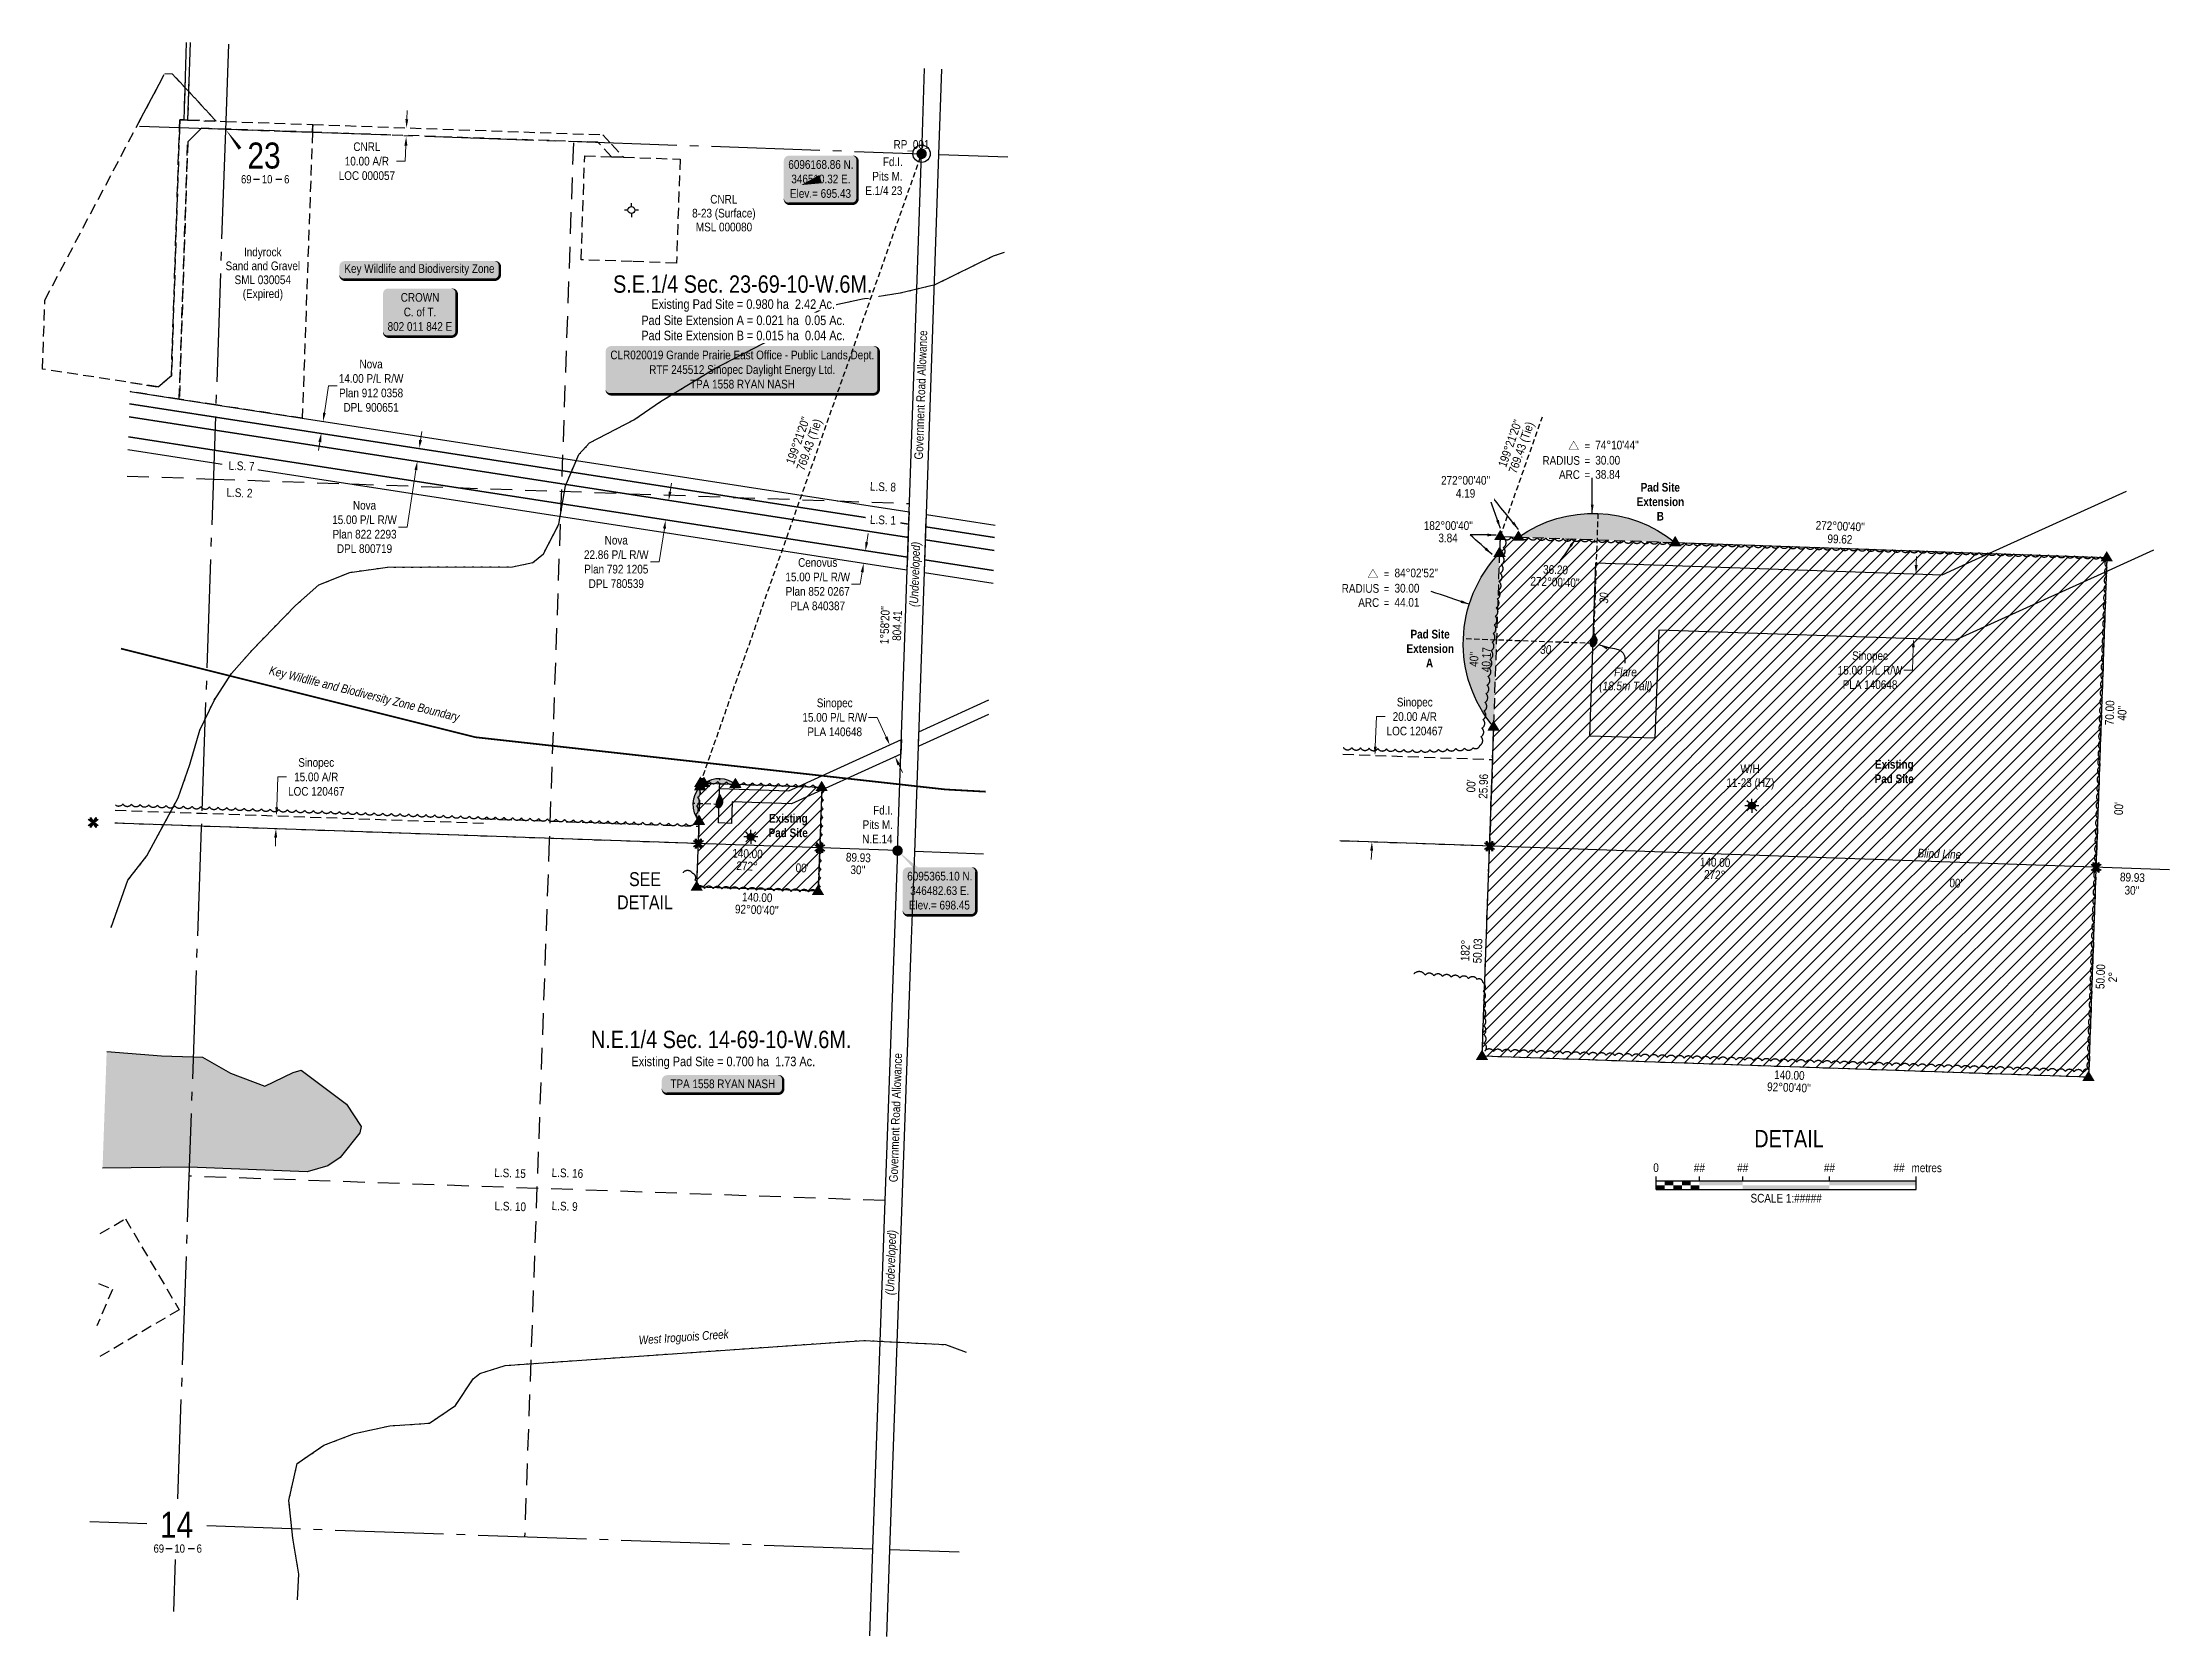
# Model space of a CAD drawing. Extents: x 344849 to 348797, y 6094459 to 6098072.
# Drawn here: x 345497 to 347949, y 6094459 to 6096297 of the extents above; entities that cross this region are included whole.
import ezdxf
from ezdxf.enums import TextEntityAlignment as Align

# ---------------------------------------------------------------- set-up
doc = ezdxf.new("R2010")
doc.units = 0
doc.header["$LTSCALE"] = 5
for name, pattern in [('0', [1, 1, 0]), ('DASHDOT2', [12.7, 6.35, -3.175, 0, -3.175]), ('foc-ACCESSROAD', [3.75, 2.5, -1.25]), ('foc-LSD', [8, 5, -3]), ('foc-QUARTERLINE', [33, 25, -3, 2, -3]), ('foc-TIELINE', [1.875, 1.25, -0.625]), ('foc-WHEELTRACKS', [2, 0.4, -1.6])]:
    doc.linetypes.add(name, pattern=pattern)
for name, color, linetype in [('10', 1, 'Continuous'), ('35', 37, 'Continuous'), ('9', 3, 'Continuous'), ('AS-OWNER', 7, 'Continuous'), ('AS-SYMBOL', 7, 'Continuous'), ('AS-WILDLIFE', 131, 'DASHDOT2'), ('AS-WILDLIFE-BLOCK', 131, 'Continuous'), ('C-AR', 13, 'foc-ACCESSROAD'), ('C-RW', 13, 'Continuous'), ('C-SYMBOL', 7, 'Continuous'), ('C-WS', 13, 'foc-ACCESSROAD'), ('C-WS-S', 13, 'Continuous'), ('DETAIL-T', 7, 'Continuous'), ('F-AR', 190, 'foc-ACCESSROAD'), ('F-RW', 190, 'Continuous'), ('F-WS', 190, 'foc-ACCESSROAD'), ('F-WS-S', 190, 'Continuous'), ('L-2', 7, 'Continuous'), ('L-AREAREQUIRED', 7, 'Continuous'), ('L-BD', 7, 'Continuous'), ('L-BD1', 253, 'Continuous'), ('L-MON', 1, 'Continuous'), ('L-ROAD-T', 7, 'Continuous'), ('L-SEC', 7, 'Continuous'), ('L-SECLBL', 7, 'Continuous'), ('L-SECQ', 8, 'foc-QUARTERLINE'), ('L-SECTION-LSD', 7, 'foc-LSD'), ('L-TIE', 7, 'foc-TIELINE'), ('LOC', 7, 'Continuous'), ('P-PROPOSED', 10, 'Continuous'), ('P-PROPOSED-EXISTING-H', 59, 'Continuous'), ('P-PROPOSED-H', 21, 'Continuous'), ('P-TXT', 4, 'Continuous'), ('T-BUSH', 110, '0'), ('T-TIE', 201, 'foc-TIELINE'), ('T-WATER', 160, 'Continuous'), ('T-WATER-H', 133, 'Continuous'), ('T-WATER-P3', 160, 'foc-WHEELTRACKS')]:
    doc.layers.add(name, color=color, linetype=linetype)
for name, color, linetype, lineweight in [('C-AR-T', 13, 'Continuous', 9), ('C-RW-T', 13, 'Continuous', 9), ('C-WS-T', 13, 'Continuous', 9), ('F-AR-T', 190, 'Continuous', 9), ('F-RW-T', 190, 'Continuous', 9), ('F-WS-T', 190, 'Continuous', 9), ('T-TEXT', 48, 'Continuous', 18), ('T-TIE-T', 201, 'Continuous', 18)]:
    doc.layers.add(name, color=color, linetype=linetype, lineweight=lineweight)
doc.styles.add('100L', font='ARIALN.TTF', dxfattribs={"height": 11})
doc.styles.add('175L', font='ARIALN.TTF', dxfattribs={"height": 20})
doc.styles.add('240', font='ARIALN.TTF', dxfattribs={"height": 30})
doc.styles.add('80', font='ARIALN.TTF', dxfattribs={"height": 10})
doc.styles.add('80CG', font='ARIALN.TTF', dxfattribs={"height": 10})
doc.styles.add('80L', font='ARIALN.TTF', dxfattribs={"height": 10})
doc.styles.add('80LS', font='ARIALNI.TTF', dxfattribs={"height": 10})
doc.styles.add('foc-LtypeFont', font='ARIALN.TTF', dxfattribs={"height": 7.35})
doc.styles.add('SIMPLEX', font='ARIALN.TTF')
doc.linetypes.add('foc-TOPO-flowdirection-NOLINE', pattern='A,0,[">",foc-LtypeFont,S=0.3,R=0,X=0,Y=-0.945],-20,[">",foc-LtypeFont,S=0.3,R=0,X=0,Y=-0.945],0', length=20)
doc.dimstyles.new('Compass 5 000', dxfattribs={"dimscale": 5, "dimtxt": 9, "dimasz": 2, "dimexe": 0.2, "dimexo": 0.0625, "dimgap": 0.5, "dimtad": 0, "dimtih": 1, "dimtoh": 1, "dimzin": 0, "dimdsep": 46, "dimtxsty": '80CG', "dimcen": 0.1, "dimse1": 1, "dimse2": 1, "dimclrd": 256, "dimclrt": 256, "dimaunit": 1, "dimadec": 4, "dimazin": 0, "dimtfac": 0.06, "dimtofl": 0, "dimtmove": 0, "dimatfit": 1, "dimfxl": 0.2, "dimtolj": 1, "dimtzin": 0, "dimlwd": -1, "dimarcsym": 0})

msp = doc.modelspace()

# ---------------------------------------------------------------- texts
at = {"layer": '35', "color": 3, "style": '80'}
msp.add_attdef('RP_001', (346477.961, 6096174.614), 'RP', height=9.9978, dxfattribs=at)
at = {"layer": 'AS-WILDLIFE', "insert": (345867.364, 6095544.76), "char_height": 9.99783, "attachment_point": 5, "rotation": 345.963752, "style": '240'}
msp.add_mtext_dynamic_manual_height_columns('{\\fArial Narrow|b0|i1|c0|p34;Key Wildlife and Biodiversity Zone Boundary}', width=226.16966, gutter_width=44.99, heights=[0], dxfattribs=at)
at = {"layer": 'C-SYMBOL', "color": 3, "style": '175L'}
msp.add_text('N.E.1/4 Sec. 14-69-10-W.6M.', height=19.99567, dxfattribs=at).set_placement((346279.126, 6095131.426), align=Align.BOTTOM_CENTER)
at = {"layer": 'C-WS-T', "insert": (347437.69, 6095464.596), "char_height": 9.99783, "width": 54.76753, "attachment_point": 1, "line_spacing_factor": 0.961801, "style": '175L'}
msp.add_mtext('\\pi16.80966;W/H\\P\\pi0.66377;11-23 (HZ)', dxfattribs=at)
at = {"layer": 'DETAIL-T', "color": 3, "style": '80CG'}
for s, insert, char_height, width, attachment_point in [('SEE\\PDETAIL', (346191.317, 6095318.896), 15.9965, 63.62233, 5), ('\\pi127.68862;DETAIL', (347342.755, 6095043.018), 19.99567, 332.9866, 1)]:
    msp.add_mtext(s, dxfattribs=dict(at, insert=insert, char_height=char_height, width=width, attachment_point=attachment_point))
at = {"layer": 'F-WS-T', "char_height": 9.99783, "attachment_point": 1, "line_spacing_factor": 0.961801, "style": '175L'}
for s, insert, width in [('\\pi21.20843;CNRL\\P\\pi0.27845;8-23 (Surface)\\P\\pi4.53742;MSL 000080', (346245.41, 6096121.44), 72.60814), ('\\pi21.53578;Indyrock\\P\\pi0.30914;Sand and Gravel\\P\\pi10.68206;SML 030054\\P\\pi20.07975;(Expired)', (345707.377, 6096060.626), 85.23159)]:
    msp.add_mtext(s, dxfattribs=dict(at, insert=insert, width=width))
at = {"layer": 'L-BD', "style": '80L'}
for s, rotation, p in [("1°58'20''", 88.0273, (346467.83, 6095625.173)), ('804.41', 88.0273, (346482.068, 6095624.682)), ('140.00', 357.9913, (346309.586, 6095361.685)), ('89.93', 357.9812, (346437.369, 6095357.196)), ("30''", 357.9812, (346436.867, 6095342.957))]:
    msp.add_text(s, height=9.9978, rotation=rotation, dxfattribs=at).set_placement(p, align=Align.MIDDLE)
at = {"layer": 'L-BD', "insert": (346352.462, 6095810.136), "char_height": 9.99783, "width": 61.15768, "attachment_point": 1, "rotation": 70.6441, "line_spacing_factor": 0.824071, "style": '80L'}
msp.add_mtext("\\pi3.09503;199°21'20''\\P\\pi0.31255;769.43 (Tie) ", dxfattribs=at)
at = {"layer": 'L-BD', "insert": (347095.114, 6095745.038), "char_height": 9.99783, "width": 43.55577, "attachment_point": 1, "line_spacing_factor": 0.855, "style": '80L'}
msp.add_mtext("\\pi-5.70593;182°00'40''\\P\\pi11.1424;3.84", dxfattribs=at)
at = {"layer": 'L-BD1', "style": '80L'}
msp.add_text("40''", height=9.9978, rotation=87.989107, dxfattribs=at).set_placement((347151.965, 6095577.05))
for s, rotation, p in [('70.00', 87.9894, (347880.369, 6095524.13)), ("40''", 87.9894, (347894.607, 6095523.63)), ("00'", 87.997, (347143.886, 6095439.826)), ('25.96', 87.997, (347158.124, 6095439.328)), ("00'", 87.9894, (347890.746, 6095413.646)), ('272°', 357.9913, (346309.087, 6095347.447)), ("00'", 357.9913, (346372.502, 6095345.223)), ('140.00', 357.9941, (347425.361, 6095351.698)), ('272°', 357.9941, (347424.862, 6095337.46)), ("00'", 357.9941, (347703.041, 6095327.717)), ('89.93', 357.9941, (347906.597, 6095334.343)), ("30''", 357.9941, (347906.072, 6095319.356)), ("92°00'40''", 358.0113, (346320.259, 6095297.012)), ('140.00', 358.0113, (346320.753, 6095311.25)), ('182°', 87.9891, (347137.231, 6095250.017)), ('50.03', 87.9891, (347151.469, 6095249.517)), ('50.00', 87.9894, (347869.688, 6095219.86)), ('2°', 87.9894, (347883.926, 6095219.361)), ('140.00', 358.0113, (347511.013, 6095106.258)), ("92°00'40''", 358.0113, (347510.519, 6095092.02))]:
    msp.add_text(s, height=9.9978, rotation=rotation, dxfattribs=at).set_placement(p, align=Align.MIDDLE)
at = {"layer": 'L-BD1', "insert": (347216.028, 6095695.09), "char_height": 9.99783, "width": 49.92547, "attachment_point": 1, "rotation": 358.0028, "line_spacing_factor": 0.855, "style": '80L'}
msp.add_mtext("\\pi11.1424;36.20\\P\\pi-2.97459;272°00'40''", dxfattribs=at)
at = {"layer": 'L-BD1', "insert": (347156.048, 6095571.256), "char_height": 9.9978, "width": 29.52657, "attachment_point": 1, "rotation": 87.989107, "style": '80L', "bg_fill": 1, "box_fill_scale": 1.15, "bg_fill_color": 21, "bg_fill_transparency": 0}
msp.add_mtext('40.17', dxfattribs=at)
at = {"layer": 'L-ROAD-T', "style": '80L'}
for p in [(346509.31, 6095890.749), (346480.231, 6095057.208)]:
    msp.add_text('Government Road Allowance', height=9.99783, rotation=88.029177, dxfattribs=at).set_placement(p, align=Align.MIDDLE_CENTER)
at = {"layer": 'L-SEC', "insert": (347658.662, 6095367.406), "char_height": 9.99783, "width": 50.11642, "attachment_point": 1, "rotation": 357.994129, "line_spacing_factor": 0.961801, "style": '175L'}
msp.add_mtext('\\pi0.29891;{\\fArial Narrow|b0|i1|c0|p34;Blind Line}', dxfattribs=at)
at = {"layer": 'P-TXT', "char_height": 9.99783, "attachment_point": 1, "style": '80L'}
for s, width, insert in [('\\pi5.07618;{\\fArial Narrow|b1|i0|c0|p34;Pad Site\\P\\pi0.46941;Extension\\P\\pi23.59877;B}', 54.06509, (347334.457, 6095789.218)), ('\\pi5.07618;{\\fArial Narrow|b1|i0|c0|p34;Pad Site\\P\\pi0.46941;Extension\\P\\pi22.91679;A}', 54.06509, (347068.999, 6095619.828)), ('\\pi2.20164;{\\fArial Narrow|b1|i0|c0|p34;Existing\\P\\pi1.73789;Pad Site}', 47.3885, (347607.52, 6095469.65)), ('\\pi2.20164;{\\fArial Narrow|b1|i0|c0|p34;Existing\\P\\pi1.73789;Pad Site}', 47.3885, (346332.116, 6095407.394))]:
    msp.add_mtext_dynamic_manual_height_columns(s, width=width, gutter_width=249.946, heights=[0], dxfattribs=dict(at, insert=insert))
at = {"layer": 'T-TEXT', "style": '80LS'}
for p in [(346502.417, 6095683.818), (346474.72, 6094890.102)]:
    msp.add_text('(Undeveloped)', height=9.99783, rotation=88.029177, dxfattribs=at).set_placement(p, align=Align.MIDDLE_CENTER)
at = {"layer": 'T-TEXT', "insert": (347291.275, 6095576.186), "char_height": 9.99783, "width": 60.53708, "attachment_point": 1, "line_spacing_factor": 0.961801, "style": '175L'}
msp.add_mtext('\\pi17.64167;{\\fArial Narrow|b0|i1|c0|p34;Flare\\P\\pi0.5342;(18.5m Tall)}', dxfattribs=at)
at = {"layer": 'T-TIE-T', "insert": (347291.624, 6095643.508), "char_height": 9.99783, "width": 25.89698, "attachment_point": 1, "rotation": 87.996174, "line_spacing_factor": 0.961801, "style": '175L'}
msp.add_mtext('\\pi6.83794;{\\fArial Narrow|b0|i1|c0|p34;30}', dxfattribs=at)
at = {"layer": 'T-TIE-T', "insert": (347216.797, 6095602.171), "char_height": 9.99783, "width": 25.89698, "attachment_point": 1, "line_spacing_factor": 0.961801, "style": '175L'}
msp.add_mtext('\\pi6.83794;{\\fArial Narrow|b0|i1|c0|p34;30}', dxfattribs=at)
at = {"layer": 'T-WATER', "insert": (346183.786, 6094805.483), "char_height": 9.99783, "width": 104.46344, "attachment_point": 1, "rotation": 4.009666, "line_spacing_factor": 0.961801, "style": '175L'}
msp.add_mtext('{\\fArial Narrow|b0|i1|c0|p34;West Iroguois Creek}', dxfattribs=at)

# ---------------------------------------------------------------- blocks, each defined once
blk = doc.blocks.new('L-SECLBL')
at = {"layer": '9', "color": 7}
for p, q in [((-5.1, -27.8), (-12.3, -27.8)), ((20.7, -27.8), (13.5, -27.8))]:
    blk.add_line(p, q, dxfattribs=at)
at = {"layer": '10', "color": 2, "style": 'SIMPLEX'}
blk.add_attdef('SEC', text='', height=30, dxfattribs=at).set_placement((0, 0), align=Align.MIDDLE)
at = {"layer": '10', "color": 5, "style": '80L'}
blk.add_attdef('TWP', text='', height=9.5, dxfattribs=at).set_placement((-14.4, -27.4), align=Align.MIDDLE_RIGHT)
blk.add_attdef('RGE', text='', height=9.5, dxfattribs=at).set_placement((3.6, -27.4), align=Align.MIDDLE_CENTER)
blk.add_attdef('MER', text='', height=9.5, dxfattribs=at).set_placement((23.2, -27.4), align=Align.MIDDLE_LEFT)
blk = doc.blocks.new('*U27')
h = blk.add_hatch(color=255)
edge = h.paths.add_edge_path()
edge.add_line((-151.5, -28.5), (151.5, -28.5))
edge.add_arc((151.5, -22.5), 6, 270, 360)
edge.add_line((157.5, -22.5), (157.5, 21))
edge.add_arc((151.5, 21), 6, 0, 90)
edge.add_line((151.5, 27), (-151.5, 27))
edge.add_arc((-151.5, 21), 6, 90, 180)
edge.add_line((-157.5, 21), (-157.5, -22.5))
edge.add_arc((-151.5, -22.5), 6, 180, 270)
at = {"color": 44, "flags": 128}
blk.add_lwpolyline([(-151.5, -28.5, 3, 3, 0), (151.5, -28.5, 3, 3, 0.414214), (157.5, -22.5, 3, 3, 0), (157.5, 21, 3, 0, 0.414214), (151.5, 27, 0, 0, 0), (-151.5, 27, 0, 0, 0.414214), (-157.5, 21, 0, 0, 0), (-157.5, -22.5, 0, 3, 0.414214)], format="xyseb", close=True, dxfattribs=at)
at = {"color": 44, "style": '80'}
blk.add_attdef('ENTER_TEXT_001', (-36, -5), '', height=10, dxfattribs=at)
blk = doc.blocks.new('*U28')
h = blk.add_hatch(color=255)
edge = h.paths.add_edge_path()
edge.add_line((-86.5, -11.5), (86.5, -11.5))
edge.add_arc((86.5, -5.5), 6, 270, 360)
edge.add_line((92.5, -5.5), (92.5, 4))
edge.add_arc((86.5, 4), 6, 0, 90)
edge.add_line((86.5, 10), (-86.5, 10))
edge.add_arc((-86.5, 4), 6, 90, 180)
edge.add_line((-92.5, 4), (-92.5, -5.5))
edge.add_arc((-86.5, -5.5), 6, 180, 270)
at = {"color": 131, "flags": 128}
blk.add_lwpolyline([(-86.5, -11.5, 3, 3, 0), (86.5, -11.5, 3, 3, 0.414214), (92.5, -5.5, 3, 3, 0), (92.5, 4, 3, 0, 0.414214), (86.5, 10, 0, 0, 0), (-86.5, 10, 0, 0, 0.414214), (-92.5, 4, 0, 0, 0), (-92.5, -5.5, 0, 3, 0.414214)], format="xyseb", close=True, dxfattribs=at)
at = {"color": 131, "style": '80'}
blk.add_attdef('ENTER_TEXT_001', (-36, -5), '', height=10, dxfattribs=at)
blk = doc.blocks.new('GAS')
h = blk.add_hatch(color=255)
h.dxf.hatch_style = 1
edge = h.paths.add_edge_path()
edge.add_arc((0, 0), 0.9, 0, 360)
for p, q in [((-0.81, 0), (-1.62, 0)), ((-0.57, 0.57), (-1.14, 1.14)), ((0, 0.81), (0, 1.62)), ((0.57, 0.57), (1.14, 1.14)), ((1.62, 0), (0.81, 0)), ((-0.57, -0.57), (-1.14, -1.14)), ((0, -0.81), (0, -1.62)), ((1.14, -1.14), (0.57, -0.57))]:
    blk.add_line(p, q)
blk.add_circle((0, 0), 0.8)
blk = doc.blocks.new('*D29')
at = {"layer": 'F-RW-T', "transparency": 16777216}
for p, q in [((346220.3, 6095779.1), (346221.8, 6095789)), ((346213.7, 6095736.8), (346207.7, 6095698.1)), ((346207.7, 6095698.1), (346197.7, 6095698.1))]:
    blk.add_line(p, q, dxfattribs=at)
for points in [[(346218.6, 6095779.3), (346221.9, 6095778.8), (346218.7, 6095769.2)], [(346212.1, 6095737), (346215.4, 6095736.5), (346215.2, 6095746.6)]]:
    blk.add_solid(points, dxfattribs=at)
at = {"layer": 'F-RW-T', "transparency": 16777216, "insert": (346158.2, 6095698.1), "char_height": 10, "width": 1197.484, "attachment_point": 5, "style": '80CG'}
blk.add_mtext('\\A1;Nova\\P22.86 P/L R/W\\PPlan 792 1205\\PDPL 780539', dxfattribs=at)
blk = doc.blocks.new('*D30')
at = {"layer": 'F-RW-T', "transparency": 16777216}
for p, q in [((345932.5, 6095838.7), (345934, 6095848.6)), ((345927.1, 6095804.1), (345917, 6095738.4)), ((345917, 6095738.4), (345907, 6095738.4))]:
    blk.add_line(p, q, dxfattribs=at)
for points in [[(345930.8, 6095839), (345934.1, 6095838.5), (345931, 6095828.8)], [(345925.5, 6095804.4), (345928.8, 6095803.9), (345928.7, 6095814)]]:
    blk.add_solid(points, dxfattribs=at)
at = {"layer": 'F-RW-T', "transparency": 16777216, "insert": (345867.9, 6095738.4), "char_height": 10, "attachment_point": 5, "style": '80CG'}
blk.add_mtext('\\A1;Nova\\P15.00 P/L R/W\\PPlan 822 2293\\PDPL 800719', dxfattribs=at)
blk = doc.blocks.new('*D31')
at = {"layer": 'F-RW-T', "transparency": 16777216}
for p, q in [((345821.6, 6095870), (345826.4, 6095901.3)), ((345826.4, 6095901.3), (345836.4, 6095901.3)), ((345816.4, 6095836.4), (345814.9, 6095826.5))]:
    blk.add_line(p, q, dxfattribs=at)
for points in [[(345819.9, 6095870.3), (345823.2, 6095869.8), (345820.1, 6095860.1)], [(345814.7, 6095836.7), (345818, 6095836.2), (345817.9, 6095846.3)]]:
    blk.add_solid(points, dxfattribs=at)
at = {"layer": 'F-RW-T', "transparency": 16777216, "insert": (345875.5, 6095901.3), "char_height": 10, "attachment_point": 5, "style": '80CG'}
blk.add_mtext('\\A1;Nova\\P14.00 P/L R/W\\PPlan 912 0358\\PDPL 900651', dxfattribs=at)
blk = doc.blocks.new('*D32')
at = {"layer": 'F-AR-T', "transparency": 16777216}
for p, q in [((345916.7, 6096208.8), (345917, 6096218.8)), ((345914.9, 6096160.3), (345904.9, 6096160.3)), ((345915.6, 6096178.4), (345914.9, 6096160.3))]:
    blk.add_line(p, q, dxfattribs=at)
for points in [[(345915, 6096208.9), (345918.3, 6096208.7), (345916.3, 6096198.8)], [(345913.9, 6096178.4), (345917.3, 6096178.3), (345915.9, 6096188.4)]]:
    blk.add_solid(points, dxfattribs=at)
at = {"layer": 'F-AR-T', "transparency": 16777216, "insert": (345870.6, 6096160.3), "char_height": 10, "width": 522.696, "attachment_point": 5, "style": '80CG'}
blk.add_mtext('\\A1;CNRL\\P10.00 A/R\\PLOC 000057', dxfattribs=at)
blk = doc.blocks.new('*D33')
at = {"layer": 'C-AR-T', "transparency": 16777216}
for p, q in [((345766.6, 6095415.3), (345767.9, 6095450.1)), ((345767.9, 6095450.1), (345777.9, 6095450.1)), ((345765.4, 6095380.3), (345765.1, 6095370.3))]:
    blk.add_line(p, q, dxfattribs=at)
for points in [[(345765, 6095415.3), (345768.3, 6095415.2), (345766.3, 6095405.3)], [(345763.7, 6095380.3), (345767.1, 6095380.2), (345765.8, 6095390.3)]]:
    blk.add_solid(points, dxfattribs=at)
at = {"layer": 'C-AR-T', "transparency": 16777216, "insert": (345812.2, 6095450.1), "char_height": 10, "attachment_point": 5, "style": '80CG'}
blk.add_mtext('\\A1;Sinopec\\P15.00 A/R\\PLOC 120467', dxfattribs=at)
blk = doc.blocks.new('GABD')
for p, q in [((-0.81, 0), (-1.62, 0)), ((0, 0.81), (0, 1.62)), ((1.62, 0), (0.81, 0)), ((0, -0.81), (0, -1.62))]:
    blk.add_line(p, q)
blk.add_circle((0, 0), 0.8)
blk = doc.blocks.new('*D35')
at = {"layer": 'C-RW-T', "transparency": 16777216}
for p, q in [((346459.2, 6095518.8), (346449.2, 6095518.8)), ((346469.5, 6095496.2), (346459.2, 6095518.8)), ((346483.9, 6095464.3), (346488.1, 6095455.2))]:
    blk.add_line(p, q, dxfattribs=at)
for points in [[(346471, 6095496.9), (346467.9, 6095495.5), (346473.6, 6095487.1)], [(346485.5, 6095465), (346482.4, 6095463.6), (346479.8, 6095473.4)]]:
    blk.add_solid(points, dxfattribs=at)
at = {"layer": 'C-RW-T', "transparency": 16777216, "insert": (346410.1, 6095518.8), "char_height": 10, "width": 420.879, "attachment_point": 5, "style": '80CG'}
blk.add_mtext('\\A1;Sinopec\\P15.00 P/L R/W\\PPLA 140648', dxfattribs=at)
blk = doc.blocks.new('*D36')
at = {"layer": 'F-RW-T', "transparency": 16777216}
for p, q in [((346447.1, 6095720.9), (346448.6, 6095730.8)), ((346439.6, 6095672.4), (346429.6, 6095672.4)), ((346441.8, 6095686.3), (346439.6, 6095672.4))]:
    blk.add_line(p, q, dxfattribs=at)
for points in [[(346445.5, 6095721.2), (346448.7, 6095720.7), (346445.6, 6095711)], [(346440.1, 6095686.6), (346443.4, 6095686.1), (346443.3, 6095696.2)]]:
    blk.add_solid(points, dxfattribs=at)
at = {"layer": 'F-RW-T', "transparency": 16777216, "insert": (346390.5, 6095672.4), "char_height": 10, "width": 372.499, "attachment_point": 5, "style": '80CG'}
blk.add_mtext('\\A1;Cenovus\\P15.00 P/L R/W\\PPlan 852 0267\\PPLA 840387', dxfattribs=at)
blk = doc.blocks.new('FLARE')
h = blk.add_hatch(color=255)
h.dxf.hatch_style = 1
h.paths.add_polyline_path([(0.16, 2.41, 0.114147), (0.13, 2.43), (0.11, 2.44, 0.261551), (0.01, 2.42), (0, 2.41, 0.131268), (-0.03, 2.37), (-0.04, 2.35, 0.041497), (-0.05, 2.33), (-0.05, 2.29, 0.015174), (-0.05, 2.29), (-0.06, 2.24, 0.004376), (-0.06, 2.24), (-0.07, 2.18), (-0.08, 2.11), (-0.09, 2.05), (-0.1, 1.98), (-0.12, 1.91), (-0.14, 1.83), (-0.17, 1.76), (-0.19, 1.68), (-0.22, 1.61), (-0.26, 1.53), (-0.29, 1.46), (-0.32, 1.39), (-0.36, 1.32), (-0.39, 1.25, 0.000505), (-0.39, 1.25), (-0.43, 1.18, 0.002398), (-0.43, 1.18), (-0.46, 1.1, 0.004177), (-0.46, 1.1), (-0.5, 1.03, 0.005735), (-0.5, 1.03), (-0.53, 0.95, 0.006994), (-0.53, 0.95), (-0.56, 0.87, 0.00791), (-0.57, 0.87), (-0.6, 0.78, 0.008323), (-0.6, 0.78), (-0.63, 0.69, 0.008095), (-0.63, 0.68), (-0.66, 0.59, 0.008067), (-0.66, 0.59), (-0.68, 0.49, 0.008387), (-0.68, 0.49), (-0.7, 0.39, 0.009056), (-0.71, 0.38), (-0.72, 0.28, 0.010123), (-0.72, 0.28), (-0.74, 0.18, 0.011689), (-0.74, 0.18), (-0.75, 0.08, 0.013925), (-0.75, 0.08), (-0.75, -0.02, 0.016488), (-0.75, -0.02), (-0.75, -0.11, 0.017255), (-0.75, -0.12), (-0.74, -0.2, 0.01735), (-0.74, -0.2), (-0.73, -0.28, 0.017311), (-0.73, -0.29), (-0.71, -0.36, 0.01715), (-0.71, -0.36), (-0.69, -0.43, 0.016886), (-0.69, -0.44), (-0.66, -0.5, 0.016546), (-0.66, -0.5), (-0.63, -0.56, 0.016164), (-0.63, -0.56), (-0.6, -0.61, 0.016329), (-0.6, -0.62), (-0.57, -0.66, 0.018828), (-0.57, -0.67), (-0.54, -0.71, 0.022087), (-0.53, -0.71), (-0.5, -0.75, 0.025345), (-0.49, -0.76), (-0.46, -0.78, 0.028234), (-0.45, -0.79), (-0.42, -0.82, 0.030298), (-0.41, -0.82), (-0.37, -0.84, 0.031129), (-0.36, -0.85), (-0.32, -0.86, 0.030544), (-0.31, -0.87), (-0.27, -0.88, 0.028465), (-0.26, -0.88), (-0.22, -0.89, 0.025311), (-0.21, -0.89), (-0.16, -0.89, 0.02283), (-0.15, -0.89), (-0.11, -0.89, 0.021226), (-0.1, -0.89), (-0.05, -0.88, 0.020401), (-0.04, -0.88), (0, -0.87, 0.020299), (0.01, -0.87), (0.05, -0.85, 0.020911), (0.06, -0.85), (0.11, -0.83, 0.022277), (0.11, -0.83), (0.15, -0.81, 0.023712), (0.16, -0.8), (0.2, -0.78, 0.022408), (0.21, -0.78), (0.24, -0.75, 0.01993), (0.25, -0.74), (0.28, -0.72, 0.017146), (0.28, -0.71), (0.31, -0.68, 0.014211), (0.32, -0.68), (0.35, -0.64, 0.011221), (0.35, -0.64), (0.37, -0.61, 0.008212), (0.38, -0.61), (0.4, -0.57, 0.005172), (0.4, -0.57), (0.42, -0.54, 0.002523), (0.43, -0.54), (0.45, -0.5, 0.001671), (0.45, -0.5), (0.47, -0.47, 0.001229), (0.47, -0.47), (0.49, -0.44, 0.00075), (0.49, -0.44), (0.51, -0.41, 0.00026), (0.51, -0.41), (0.54, -0.37), (0.56, -0.34), (0.58, -0.3), (0.61, -0.27), (0.63, -0.23, 0.001311), (0.63, -0.23), (0.66, -0.19, 0.003726), (0.66, -0.19), (0.69, -0.15, 0.006065), (0.69, -0.14), (0.72, -0.1, 0.008452), (0.72, -0.1), (0.74, -0.05, 0.010991), (0.75, -0.05), (0.77, 0, 0.013767), (0.77, 0), (0.79, 0.05, 0.016839), (0.8, 0.05), (0.81, 0.1, 0.019104), (0.82, 0.11), (0.83, 0.15, 0.016987), (0.83, 0.16), (0.84, 0.21, 0.013636), (0.84, 0.21), (0.85, 0.26, 0.010244), (0.85, 0.27), (0.86, 0.31, 0.006846), (0.86, 0.32), (0.86, 0.37, 0.003419), (0.86, 0.37), (0.86, 0.41), (0.87, 0.46), (0.87, 0.5), (0.88, 0.54), (0.88, 0.59), (0.89, 0.63, 0.001278), (0.89, 0.63), (0.89, 0.67, 0.004735), (0.89, 0.67), (0.9, 0.71, 0.008354), (0.9, 0.72), (0.9, 0.76, 0.012059), (0.9, 0.76), (0.9, 0.8, 0.015712), (0.9, 0.81), (0.9, 0.85, 0.018457), (0.9, 0.85), (0.9, 0.89, 0.018102), (0.9, 0.9), (0.89, 0.94, 0.016533), (0.89, 0.95), (0.88, 0.99, 0.014576), (0.88, 0.99), (0.87, 1.03, 0.012435), (0.86, 1.04), (0.85, 1.08, 0.010283), (0.85, 1.09), (0.83, 1.13, 0.00824), (0.83, 1.13), (0.81, 1.18, 0.00638), (0.81, 1.18), (0.78, 1.23, 0.004735), (0.78, 1.23), (0.76, 1.29, 0.003388), (0.75, 1.29), (0.73, 1.34, 0.002345), (0.73, 1.34), (0.7, 1.4, 0.001492), (0.7, 1.4), (0.67, 1.46, 0.000746), (0.67, 1.46), (0.63, 1.51), (0.6, 1.57), (0.57, 1.62), (0.55, 1.68), (0.52, 1.73), (0.49, 1.78), (0.47, 1.83), (0.45, 1.87), (0.42, 1.92), (0.4, 1.97), (0.38, 2.02), (0.35, 2.08, 0.000332), (0.35, 2.08), (0.33, 2.13, 0.001849), (0.33, 2.13), (0.3, 2.19, 0.0038), (0.3, 2.19), (0.27, 2.24, 0.006473), (0.27, 2.24), (0.25, 2.29, 0.010865), (0.24, 2.3), (0.22, 2.34, 0.019524), (0.22, 2.34), (0.19, 2.38, 0.041077), (0.18, 2.39)])
at = {"color": 48, "flags": 128}
for points in [[(0.11, -0.72), (0.07, -0.74), (0.03, -0.76), (-0.02, -0.77), (-0.07, -0.78), (-0.11, -0.79), (-0.16, -0.79), (-0.2, -0.79), (-0.25, -0.78), (-0.29, -0.77), (-0.32, -0.76), (-0.36, -0.74), (-0.4, -0.71), (-0.43, -0.68), (-0.46, -0.65), (-0.49, -0.61), (-0.52, -0.56), (-0.54, -0.51), (-0.57, -0.46), (-0.59, -0.4), (-0.61, -0.33), (-0.63, -0.26), (-0.64, -0.19), (-0.65, -0.11), (-0.65, -0.02), (-0.65, 0.07), (-0.64, 0.17), (-0.63, 0.27), (-0.61, 0.36), (-0.58, 0.46), (-0.56, 0.56), (-0.53, 0.66), (-0.5, 0.75), (-0.47, 0.83), (-0.44, 0.91), (-0.41, 0.99), (-0.37, 1.06), (-0.34, 1.13), (-0.3, 1.2), (-0.27, 1.27), (-0.23, 1.34), (-0.2, 1.42), (-0.16, 1.49), (-0.13, 1.57), (-0.1, 1.65), (-0.07, 1.73), (-0.04, 1.8), (-0.02, 1.88), (0, 1.96), (0.01, 2.03), (0.02, 2.1), (0.03, 2.17), (0.04, 2.22), (0.05, 2.27), (0.05, 2.31), (0.06, 2.34), (0.08, 2.35), (0.09, 2.34), (0.11, 2.32), (0.13, 2.29), (0.16, 2.25), (0.18, 2.2), (0.21, 2.14), (0.24, 2.09), (0.26, 2.03), (0.29, 1.98), (0.31, 1.93), (0.33, 1.88), (0.36, 1.83), (0.38, 1.78), (0.41, 1.73), (0.43, 1.68), (0.46, 1.63), (0.49, 1.58), (0.52, 1.52), (0.55, 1.47), (0.58, 1.41), (0.61, 1.35), (0.64, 1.3), (0.67, 1.24), (0.69, 1.19), (0.72, 1.14), (0.74, 1.09), (0.75, 1.05), (0.77, 1), (0.78, 0.96), (0.79, 0.92), (0.8, 0.88), (0.8, 0.84), (0.8, 0.8), (0.8, 0.76), (0.8, 0.72), (0.79, 0.68), (0.79, 0.64), (0.78, 0.6), (0.78, 0.56), (0.77, 0.51), (0.77, 0.47), (0.76, 0.42), (0.76, 0.37), (0.76, 0.33), (0.75, 0.28), (0.74, 0.23), (0.73, 0.18), (0.72, 0.13), (0.7, 0.09), (0.68, 0.04), (0.66, 0), (0.63, -0.05), (0.61, -0.09), (0.58, -0.13), (0.55, -0.17), (0.53, -0.21), (0.5, -0.25), (0.48, -0.28), (0.45, -0.32), (0.43, -0.35), (0.41, -0.38), (0.39, -0.42), (0.37, -0.45), (0.34, -0.48), (0.32, -0.51), (0.3, -0.55), (0.27, -0.58), (0.24, -0.61), (0.21, -0.64), (0.18, -0.67), (0.15, -0.7)], [(0.02, -0.75), (-0.01, -0.76), (-0.03, -0.77), (-0.05, -0.78), (-0.08, -0.78), (-0.11, -0.79), (-0.13, -0.79), (-0.16, -0.79), (-0.18, -0.78), (-0.2, -0.78), (-0.23, -0.77), (-0.25, -0.76), (-0.26, -0.74), (-0.28, -0.73), (-0.3, -0.71), (-0.32, -0.69), (-0.33, -0.66), (-0.35, -0.63), (-0.36, -0.6), (-0.37, -0.57), (-0.39, -0.53), (-0.4, -0.49), (-0.4, -0.45), (-0.41, -0.41), (-0.41, -0.36), (-0.41, -0.31), (-0.4, -0.25), (-0.39, -0.2), (-0.38, -0.14), (-0.37, -0.09), (-0.36, -0.03), (-0.34, 0.02), (-0.32, 0.07), (-0.31, 0.12), (-0.29, 0.16), (-0.27, 0.21), (-0.25, 0.25), (-0.23, 0.29), (-0.21, 0.33), (-0.19, 0.37), (-0.17, 0.41), (-0.15, 0.45), (-0.14, 0.49), (-0.12, 0.53), (-0.1, 0.58), (-0.08, 0.62), (-0.07, 0.66), (-0.06, 0.71), (-0.05, 0.75), (-0.04, 0.79), (-0.03, 0.83), (-0.03, 0.87), (-0.02, 0.9), (-0.02, 0.93), (-0.01, 0.95), (-0.01, 0.96), (0, 0.97), (0.01, 0.96), (0.02, 0.95), (0.03, 0.94), (0.04, 0.91), (0.06, 0.88), (0.07, 0.86), (0.09, 0.82), (0.1, 0.79), (0.12, 0.76), (0.13, 0.74), (0.14, 0.71), (0.16, 0.68), (0.17, 0.65), (0.18, 0.63), (0.2, 0.6), (0.21, 0.57), (0.23, 0.54), (0.25, 0.51), (0.26, 0.47), (0.28, 0.44), (0.3, 0.41), (0.31, 0.38), (0.33, 0.35), (0.34, 0.32), (0.36, 0.29), (0.37, 0.27), (0.38, 0.24), (0.39, 0.22), (0.39, 0.19), (0.4, 0.17), (0.4, 0.15), (0.41, 0.13), (0.41, 0.1), (0.41, 0.08), (0.4, 0.06), (0.4, 0.04), (0.4, 0.01), (0.39, -0.01), (0.39, -0.03), (0.39, -0.06), (0.39, -0.08), (0.38, -0.11), (0.38, -0.14), (0.38, -0.16), (0.38, -0.19), (0.37, -0.22), (0.37, -0.24), (0.36, -0.27), (0.35, -0.3), (0.34, -0.32), (0.32, -0.35), (0.31, -0.37), (0.3, -0.4), (0.28, -0.42), (0.27, -0.44), (0.25, -0.46), (0.24, -0.48), (0.22, -0.5), (0.21, -0.52), (0.2, -0.54), (0.19, -0.56), (0.17, -0.58), (0.16, -0.6), (0.15, -0.61), (0.14, -0.63), (0.12, -0.65), (0.11, -0.67), (0.09, -0.69), (0.08, -0.7), (0.06, -0.72), (0.04, -0.74)]]:
    blk.add_lwpolyline(points, close=True, dxfattribs=at)
blk = doc.blocks.new('*U38')
h = blk.add_hatch(color=255)
edge = h.paths.add_edge_path()
edge.add_line((-36.5, -28.5), (36.5, -28.5))
edge.add_arc((36.5, -22.5), 6, 270, 360)
edge.add_line((42.5, -22.5), (42.5, 21))
edge.add_arc((36.5, 21), 6, 0, 90)
edge.add_line((36.5, 27), (-36.5, 27))
edge.add_arc((-36.5, 21), 6, 90, 180)
edge.add_line((-42.5, 21), (-42.5, -22.5))
edge.add_arc((-36.5, -22.5), 6, 180, 270)
at = {"color": 14, "flags": 128}
blk.add_lwpolyline([(-36.5, -28.5, 3, 3, 0), (36.5, -28.5, 3, 3, 0.414214), (42.5, -22.5, 3, 3, 0), (42.5, 21, 3, 0, 0.414214), (36.5, 27, 0, 0, 0), (-36.5, 27, 0, 0, 0.414214), (-42.5, 21, 0, 0, 0), (-42.5, -22.5, 0, 3, 0.414214)], format="xyseb", close=True, dxfattribs=at)
at = {"color": 14, "style": '80'}
blk.add_attdef('ENTER_TEXT_001', (-26.8, -4.9), '', height=10, dxfattribs=at)
blk = doc.blocks.new('*U25')
at = {"color": 0}
for p, q in [((-150, 0), (-150, 15)), ((-150, 10), (150.2, 10)), ((-150, 0), (150.2, 0)), ((-100, 10), (-100, 15)), ((-50, 10), (-50, 15)), ((50, 10), (50, 15)), ((150.2, 0), (150.2, 15))]:
    blk.add_line(p, q, dxfattribs=at)
for points in [[(-150, 5), (-140, 5), (-150, 0), (-140, 0)], [(-140, 10), (-130, 10), (-140, 5), (-130, 5)], [(-130, 5), (-120, 5), (-130, 0), (-120, 0)], [(-120, 10), (-110, 10), (-120, 5), (-110, 5)], [(-110, 5), (-100, 5), (-110, 0), (-100, 0)], [(-100, 10), (-50, 10), (-100, 5), (-50, 5)], [(-50, 5), (50, 5), (-50, 0), (50, 0)], [(50, 10), (150.2, 10), (50, 5), (150.2, 5)]]:
    blk.add_solid(points, dxfattribs=at)
at = {"color": 0, "style": '80'}
blk.add_text('metres', height=10, dxfattribs=at).set_placement((162.2, 20), align=Align.CENTER)
at = {"color": 0, "char_height": 10, "style": '80'}
for s, insert, attachment_point in [('0', (-150, 30.2), 2), ('##', (-100, 30.2), 2), ('##', (-50, 30.2), 2), ('##', (50, 30.2), 2), ('##', (136.7, 30.2), 3), ('SCALE 1:#####', (0.1, -5), 2)]:
    blk.add_mtext(s, dxfattribs=dict(at, insert=insert, attachment_point=attachment_point))
blk = doc.blocks.new('*D40')
at = {"layer": 'C-AR-T', "transparency": 16777216}
for p, q in [((347033.5, 6095485), (347034.7, 6095519.7)), ((347034.7, 6095519.7), (347044.7, 6095519.7)), ((347029.3, 6095365.1), (347028.9, 6095355.1))]:
    blk.add_line(p, q, dxfattribs=at)
for points in [[(347031.8, 6095485), (347035.2, 6095484.9), (347033.1, 6095475)], [(347027.6, 6095365.1), (347031, 6095365), (347029.6, 6095375.1)]]:
    blk.add_solid(points, dxfattribs=at)
at = {"layer": 'C-AR-T', "transparency": 16777216, "insert": (347079, 6095519.7), "char_height": 10, "attachment_point": 5, "style": '80CG'}
blk.add_mtext('\\A1;Sinopec\\P20.00 A/R\\PLOC 120467', dxfattribs=at)
blk = doc.blocks.new('*D41')
at = {"layer": 'C-RW-T', "transparency": 16777216}
for p, q in [((347657.2, 6095694.5), (347657.5, 6095704.5)), ((347653.9, 6095599.5), (347653, 6095573.2)), ((347653, 6095573.2), (347643, 6095573.2))]:
    blk.add_line(p, q, dxfattribs=at)
for points in [[(347655.5, 6095694.5), (347658.9, 6095694.4), (347656.9, 6095684.5)], [(347652.3, 6095599.6), (347655.6, 6095599.5), (347654.3, 6095609.5)]]:
    blk.add_solid(points, dxfattribs=at)
at = {"layer": 'C-RW-T', "transparency": 16777216, "insert": (347604, 6095573.2), "char_height": 10, "attachment_point": 5, "style": '80CG'}
blk.add_mtext('\\A1;Sinopec\\P15.00 P/L R/W\\PPLA 140648', dxfattribs=at)
blk = doc.blocks.new('curve')
at = {"const_width": 0.1}
blk.add_lwpolyline([(-4.99, 5.39), (-6.08, 3.49), (-3.89, 3.49)], close=True, dxfattribs=at)
at = {"style": '80'}
for s, p in [('RADIUS', (-3.54, -0.05)), ('ARC', (-3.54, -3.31))]:
    blk.add_text(s, height=2, dxfattribs=at).set_placement(p, align=Align.RIGHT)
for p in [(-2.44, 3.36), (-2.44, -0.04), (-2.44, -3.3)]:
    blk.add_text('=', height=1.8, dxfattribs=at).set_placement(p)
for tag, p in [('DELTA', (0, 3.52)), ('CURVE_RADIUS', (0, 0)), ('ARC_LENGTH', (0, -3.26))]:
    blk.add_attdef(tag, p, '', height=2, dxfattribs=at)
blk = doc.blocks.new('TRIA')
blk.add_hatch(color=255).paths.add_polyline_path([(-0.04, 1.52), (-1.47, -0.87), (1.39, -0.87)])
blk = doc.blocks.new('TRIAA')
blk.add_blockref('TRIA', (0, 0))
blk = doc.blocks.new('TRIB')
at = {"color": 1}
blk.add_lwpolyline([(-1.12, -0.67), (-0.04, 1.13), (1.04, -0.67)], close=True, dxfattribs=at)
blk = doc.blocks.new('TRIBB')
blk.add_blockref('TRIB', (0, 0))
blk = doc.blocks.new('TRICC')
for name in ['TRIAA', 'TRIBB']:
    blk.add_blockref(name, (0, 0))
blk = doc.blocks.new('plspike')
blk.add_blockref('TRICC', (0, 0))
blk = doc.blocks.new('*U42')
h = blk.add_hatch(color=255)
edge = h.paths.add_edge_path()
edge.add_line((-64, -11.5), (64, -11.5))
edge.add_arc((64, -5.5), 6, 270, 360)
edge.add_line((70, -5.5), (70, 4))
edge.add_arc((64, 4), 6, 0, 90)
edge.add_line((64, 10), (-64, 10))
edge.add_arc((-64, 4), 6, 90, 180)
edge.add_line((-70, 4), (-70, -5.5))
edge.add_arc((-64, -5.5), 6, 180, 270)
at = {"color": 44, "flags": 128}
blk.add_lwpolyline([(-64, -11.5, 3, 3, 0), (64, -11.5, 3, 3, 0.414214), (70, -5.5, 3, 3, 0), (70, 4, 3, 0, 0.414214), (64, 10, 0, 0, 0), (-64, 10, 0, 0, 0.414214), (-70, 4, 0, 0, 0), (-70, -5.5, 0, 3, 0.414214)], format="xyseb", close=True, dxfattribs=at)
at = {"color": 44, "style": '80'}
blk.add_attdef('ENTER_TEXT_001', (-36, -5), '', height=10, dxfattribs=at)
blk = doc.blocks.new('STRIA')
blk.add_hatch(color=255).paths.add_polyline_path([(-0.04, 1.52), (-1.47, -0.87), (1.39, -0.87)])
blk = doc.blocks.new('STRIAA')
blk.add_blockref('STRIA', (0, 0))
blk = doc.blocks.new('STRIB')
at = {"color": 1}
blk.add_solid([(-1.12, -0.67), (-0.04, 1.13), (1.04, -0.67)], dxfattribs=at)
blk = doc.blocks.new('STRIBB')
blk.add_blockref('STRIB', (0, 0))
blk = doc.blocks.new('STRICC')
for name in ['STRIAA', 'STRIBB']:
    blk.add_blockref(name, (0, 0))
blk = doc.blocks.new('fdspike')
blk.add_blockref('STRICC', (0, 0))
blk = doc.blocks.new('fdia')
at = {"color": 255, "const_width": 1}
blk.add_lwpolyline([(-0.5, 0, 1), (0.5, 0, 1)], format="xyb", close=True, dxfattribs=at)
blk = doc.blocks.new('Fdiaa')
blk.add_blockref('fdia', (0, 0))
blk = doc.blocks.new('fdib')
at = {"color": 1, "const_width": 1.6}
blk.add_lwpolyline([(-0.4, 0, 1), (0.4, 0, 1)], format="xyb", close=True, dxfattribs=at)
at = {"color": 1}
blk.add_circle((0, 0), 0.8, dxfattribs=at)
blk = doc.blocks.new('Fdibb')
blk.add_blockref('fdib', (0, 0))
blk = doc.blocks.new('fdicc')
for name in ['Fdibb', 'Fdiaa']:
    blk.add_blockref(name, (0, 0))
blk = doc.blocks.new('FDI')
blk.add_blockref('fdicc', (0, 0))
blk = doc.blocks.new('TEMP')
h = blk.add_hatch(color=255)
h.dxf.hatch_style = 1
h.paths.add_polyline_path([(0, 0.25), (-0.67, 1.15), (-0.67, 0.67), (-1.15, 0.67), (-0.25, 0), (-1.15, -0.67), (-0.67, -0.67), (-0.67, -1.15), (0, -0.25), (0.67, -1.15), (0.67, -0.67), (1.15, -0.67), (0.25, 0), (1.15, 0.67), (0.67, 0.67), (0.67, 1.15)])
h.paths.add_polyline_path([(0.57, 0.85), (0.57, 0.57), (0.85, 0.57), (0.08, 0), (0.85, -0.57), (0.57, -0.57), (0.57, -0.85), (0, -0.08), (-0.57, -0.85), (-0.57, -0.57), (-0.85, -0.57), (-0.08, 0), (-0.85, 0.57), (-0.57, 0.57), (-0.57, 0.85), (0, 0.08)], flags=16)
h = blk.add_hatch(color=1)
h.dxf.hatch_style = 1
h.paths.add_polyline_path([(0, 0.08), (-0.57, 0.85), (-0.57, 0.57), (-0.85, 0.57), (-0.08, 0), (-0.85, -0.57), (-0.57, -0.57), (-0.57, -0.85), (0, -0.08), (0.57, -0.85), (0.57, -0.57), (0.85, -0.57), (0.08, 0), (0.85, 0.57), (0.57, 0.57), (0.57, 0.85)])
at = {"color": 1}
for p, q in [((-0.08, 0), (0.08, 0)), ((0, 0.08), (0, -0.08))]:
    blk.add_line(p, q, dxfattribs=at)
at = {"color": 255, "flags": 128}
blk.add_lwpolyline([(-0.25, 0), (-1.15, 0.67), (-0.67, 0.67), (-0.67, 1.15), (0, 0.25), (0.67, 1.15), (0.67, 0.67), (1.15, 0.67), (0.25, 0), (1.15, -0.67), (0.67, -0.67), (0.67, -1.15), (0, -0.25), (-0.67, -1.15), (-0.67, -0.67), (-1.15, -0.67)], close=True, dxfattribs=at)
at = {"color": 1, "flags": 128}
blk.add_lwpolyline([(-0.08, 0), (-0.85, 0.57), (-0.57, 0.57), (-0.57, 0.85), (0, 0.08), (0.57, 0.85), (0.57, 0.57), (0.85, 0.57), (0.08, 0), (0.85, -0.57), (0.57, -0.57), (0.57, -0.85), (0, -0.08), (-0.57, -0.85), (-0.57, -0.57), (-0.85, -0.57)], close=True, dxfattribs=at)
blk = doc.blocks.new('*U43')
h = blk.add_hatch(color=254)
edge = h.paths.add_edge_path()
edge.add_line((-36.5, -28.5), (36.5, -28.5))
edge.add_arc((36.5, -22.5), 6, 270, 360)
edge.add_line((42.5, -22.5), (42.5, 21))
edge.add_arc((36.5, 21), 6, 0, 90)
edge.add_line((36.5, 27), (-36.5, 27))
edge.add_arc((-36.5, 21), 6, 90, 180)
edge.add_line((-42.5, 21), (-42.5, -22.5))
edge.add_arc((-36.5, -22.5), 6, 180, 270)
at = {"color": 1, "flags": 128}
blk.add_lwpolyline([(-36.5, -28.5, 3, 3, 0), (36.5, -28.5, 3, 3, 0.414214), (42.5, -22.5, 3, 3, 0), (42.5, 21, 3, 0, 0.414214), (36.5, 27, 0, 0, 0), (-36.5, 27, 0, 0, 0.414214), (-42.5, 21, 0, 0, 0), (-42.5, -22.5, 0, 3, 0.414214)], format="xyseb", close=True, dxfattribs=at)
blk.add_lwpolyline([(-22.6, -7, 0, 10, 0), (0, 0, 5, 5, 0)], format="xyseb", dxfattribs=at)
at = {"color": 1, "style": '80'}
blk.add_attdef('ENTER_TEXT_001', (-36, -5), '', height=10, dxfattribs=at)
blk = doc.blocks.new('*U44')
h = blk.add_hatch(color=254)
edge = h.paths.add_edge_path()
edge.add_line((-36.5, -28.5), (36.5, -28.5))
edge.add_arc((36.5, -22.5), 6, 270, 360)
edge.add_line((42.5, -22.5), (42.5, 21))
edge.add_arc((36.5, 21), 6, 0, 90)
edge.add_line((36.5, 27), (-36.5, 27))
edge.add_arc((-36.5, 21), 6, 90, 180)
edge.add_line((-42.5, 21), (-42.5, -22.5))
edge.add_arc((-36.5, -22.5), 6, 180, 270)
at = {"color": 1, "flags": 128}
blk.add_lwpolyline([(-48.4, 46.1, 0, 10, 0), (0, 0, 5, 5, 0)], format="xyseb", dxfattribs=at)
blk.add_lwpolyline([(-36.5, -28.5, 3, 3, 0), (36.5, -28.5, 3, 3, 0.414214), (42.5, -22.5, 3, 3, 0), (42.5, 21, 3, 0, 0.414214), (36.5, 27, 0, 0, 0), (-36.5, 27, 0, 0, 0.414214), (-42.5, 21, 0, 0, 0), (-42.5, -22.5, 0, 3, 0.414214)], format="xyseb", close=True, dxfattribs=at)
at = {"color": 1, "style": '80'}
blk.add_attdef('ENTER_TEXT_001', (-36, -5), '', height=10, dxfattribs=at)

# ---------------------------------------------------------------- dimensions: what is measured, and where the dimension line sits
at = {"layer": 'C-AR-T', "color": 2}
dim = msp.add_linear_dim(base=(347029.643, 6095375.061), p1=(347043.25, 6095474.642), p2=(347039.75, 6095374.707), angle=267.994129, text='Sinopec\\P20.00 A/R\\PLOC 120467', dimstyle='Compass 5 000', dxfattribs=at)
dim.commit()
dim.dimension.update_dxf_attribs({"geometry": '*D40', "text_midpoint": (347079.011, 6095519.726), "dimtype": 161})
at = {"layer": 'C-AR-T'}
dim = msp.add_linear_dim(base=(345766.291, 6095405.264), p1=(345882.15, 6095386.175), p2=(345882.677, 6095401.183), angle=87.991822, text='Sinopec\\P15.00 A/R\\PLOC 120467', dimstyle='Compass 5 000', dxfattribs=at)
dim.commit()
dim.dimension.update_dxf_attribs({"geometry": '*D33', "text_midpoint": (345812.165, 6095450.147), "dimtype": 161})
at = {"layer": 'C-RW-T'}
for base, p1, p2, angle, picture, middle in [((347654.287, 6095609.51), (347580.145, 6095687.096), (347577.576, 6095612.14), 268.036464, '*D41', (347603.957, 6095573.221)), ((346473.597, 6095487.095), (346458.069, 6095463.569), (346451.866, 6095477.224), 114.430061, '*D35', (346410.125, 6095518.764))]:
    dim = msp.add_linear_dim(base=base, p1=p1, p2=p2, angle=angle, text='Sinopec\\P15.00 P/L R/W\\PPLA 140648', dimstyle='Compass 5 000', dxfattribs=at)
    dim.commit()
    dim.dimension.update_dxf_attribs({"geometry": picture, "text_midpoint": middle, "dimtype": 161})
at = {"layer": 'F-AR-T'}
dim = msp.add_linear_dim(base=(345915.938, 6096188.358), p1=(345859.185, 6096200.818), p2=(345858.816, 6096190.378), angle=267.975577, text='CNRL\\P10.00 A/R\\PLOC 000057', dimstyle='Compass 5 000', dxfattribs=at)
dim.commit()
dim.dimension.update_dxf_attribs({"geometry": '*D32', "text_midpoint": (345870.645, 6096160.272), "dimtype": 161})
at = {"layer": 'F-RW-T'}
for base, p1, p2, angle, text, picture, middle in [((345820.052, 6095860.144), (345862.817, 6095839.365), (345864.956, 6095853.207), 81.21805, 'Nova\\P14.00 P/L R/W\\PPlan 912 0358\\PDPL 900651', '*D31', (345875.5, 6095901.325)), ((345930.958, 6095828.834), (345864.107, 6095823.992), (345866.396, 6095838.808), 81.217226, 'Nova\\P15.00 P/L R/W\\PPlan 822 2293\\PDPL 800719', '*D30', (345867.903, 6095738.424))]:
    dim = msp.add_linear_dim(base=base, p1=p1, p2=p2, angle=angle, text=text, dimstyle='Compass 5 000', dxfattribs=at)
    dim.commit()
    dim.dimension.update_dxf_attribs({"geometry": picture, "text_midpoint": middle, "dimtype": 161})

# ---------------------------------------------------------------- hatches: boundary and pattern name
at = {"layer": 'P-PROPOSED-EXISTING-H'}
h = msp.add_hatch(dxfattribs=at)
h.set_pattern_fill('ANSI31', color=256, scale=3.496771, style=0)
h.set_pattern_definition([(45, (75.042, 1320.988), (-7.85047423, 7.85047423), [])])
h.paths.add_polyline_path([(347177.758, 6095727.579), (347877.148, 6095703.109), (347856.108, 6095103.769), (347156.708, 6095128.054)])
h = msp.add_hatch(dxfattribs=at)
h.set_pattern_fill('ANSI31', color=256, scale=3.496771, style=0)
h.set_pattern_definition([(45, (75.042, 1320.988), (-7.85047423, 7.85047423), [])])
h.paths.add_polyline_path([(346255.348, 6095443.09), (346251.138, 6095323.189), (346391.022, 6095318.278), (346395.231, 6095438.178)])
at = {"layer": 'P-PROPOSED-H'}
h = msp.add_hatch(color=256, dxfattribs=at)
h.dxf.hatch_style = 1
h.paths.add_polyline_path([(347198.697, 6095726.846), (347379.466, 6095720.522, 0.33546409)])
h = msp.add_hatch(color=256, dxfattribs=at)
h.dxf.hatch_style = 1
h.paths.add_polyline_path([(347177.084, 6095708.37, 0.19453755), (347134.931, 6095604.129, 0.17638518), (347170.038, 6095507.706)])
h = msp.add_hatch(color=256, dxfattribs=at)
h.dxf.hatch_style = 1
edge = h.paths.add_edge_path()
edge.add_line((346295.699, 6095441.673), (346259.536, 6095442.945))
edge.add_arc((346276.776, 6095418.402), 29.993, 50.883149, 125.08568, ccw=False)
h = msp.add_hatch(color=256, dxfattribs=at)
h.dxf.hatch_style = 1
edge = h.paths.add_edge_path()
edge.add_line((346255.213, 6095439.25), (346253.804, 6095399.117))
edge.add_arc((346276.776, 6095418.402), 29.993, 135.965276, 220.012937, ccw=False)
at = {"layer": 'T-WATER-H'}
h = msp.add_hatch(color=256, dxfattribs=at)
h.dxf.hatch_style = 1
h.paths.add_polyline_path([(345570.55, 6095133.291), (345565.79, 6094999.035), (345665.267, 6095000.241), (345665.767, 6095000.221), (345801.631, 6094994.684), (345825.691, 6095001.496), (345839.882, 6095011.157), (345862.603, 6095039.566), (345864.073, 6095047.017), (345847.064, 6095072.625), (345794.975, 6095111.762), (345785.454, 6095109.302), (345752.883, 6095093.33), (345713.164, 6095108.318), (345681.094, 6095126.946), (345670.274, 6095127.328), (345669.723, 6095127.347), (345633.663, 6095128.615)])

# ---------------------------------------------------------------- linework, layer by layer
at = {"layer": '35', "color": 3}
msp.add_circle((346510.315, 6096168.861), 9.998, dxfattribs=at)
at = {"layer": 'AS-WILDLIFE', "const_width": 2, "flags": 128}
msp.add_lwpolyline([(346584.282, 6095433.137), (346537.552, 6095435.734), (345995.85, 6095495.922), (345586.998, 6095598.135)], dxfattribs=at)
at = {"layer": 'C-AR', "flags": 128}
for points in [[(346996.165, 6095476.295), (347168.723, 6095470.237), (347165.214, 6095370.313), (346992.692, 6095376.304)], [(345580.411, 6095411.782), (345680.631, 6095408.268), (346007.168, 6095396.818), (346007.344, 6095401.815), (346253.594, 6095393.18), (346252.893, 6095373.177), (346006.643, 6095381.799), (345680.112, 6095393.252), (345579.88, 6095396.76)]]:
    msp.add_lwpolyline(points, dxfattribs=at)
at = {"layer": 'C-RW'}
for points in [[(347930.704, 6095711.576), (347874.469, 6095686.035), (347702.352, 6095607.862), (347360.328, 6095619.588), (347355.969, 6095494.733), (347281.014, 6095497.352), (347287.989, 6095697.112), (347687.371, 6095683.42), (347725.601, 6095700.753), (347899.7, 6095779.838)], [(346587.37, 6095522.295), (346506.986, 6095485.787), (346506.602, 6095485.612), (346507.178, 6095502.349), (346587.956, 6095539.036)]]:
    msp.add_lwpolyline(points, dxfattribs=at)
msp.add_lwpolyline([(346291.862, 6095421.494), (346290.99, 6095396.523), (346275.999, 6095397.047), (346277.394, 6095436.999), (346357.27, 6095434.26), (346364.916, 6095437.727), (346487.038, 6095493.201), (346486.461, 6095476.465), (346394.69, 6095434.783), (346360.267, 6095419.149), (346291.862, 6095421.494)], close=True, dxfattribs=at)
at = {"layer": 'C-WS', "flags": 128}
for points in [[(347177.758, 6095727.579), (347877.148, 6095703.109), (347856.108, 6095103.769), (347156.708, 6095128.054), (347177.758, 6095727.579)], [(346255.348, 6095443.092), (346395.226, 6095438.198), (346391.018, 6095318.33), (346251.138, 6095323.187), (346255.348, 6095443.092)]]:
    msp.add_lwpolyline(points, dxfattribs=at)
at = {"layer": 'F-AR'}
for points in [[(345665.403, 6096255.792), (345664.933, 6096240.916), (345663.884, 6096207.719), (345659.886, 6096207.86), (345661.062, 6096245.103), (345661.405, 6096255.933)], [(345597.843, 6095904.926), (345629.887, 6095899.98), (345645.194, 6095912.679), (345654.481, 6096197.596), (345654.492, 6096197.937), (345654.821, 6096208.039), (345657.327, 6096207.95), (345659.886, 6096207.86), (345663.884, 6096207.719), (345707.818, 6096206.166), (345808.109, 6096202.622), (345807.926, 6096197.449), (345807.795, 6096193.771), (345707.512, 6096197.325), (345679.816, 6096198.306), (345663.997, 6096182.592), (345654.288, 6095885.758), (345597.475, 6095894.536)]]:
    msp.add_lwpolyline(points, dxfattribs=at)
msp.add_lwpolyline([(346152.76, 6096179.97), (346166.803, 6096164.932), (346152.673, 6096165.419), (346137.087, 6096182.102), (345807.795, 6096193.771), (345808.109, 6096202.622), (346142.653, 6096190.804), (346152.76, 6096179.97)], close=True, dxfattribs=at)
at = {"layer": 'F-RW'}
for points in [[(345597.475, 6095894.535), (345654.288, 6095885.758), (345696.502, 6095879.24), (345796.116, 6095863.842), (346495.773, 6095755.755), (346495.288, 6095741.645), (345696.014, 6095865.138), (345596.977, 6095880.44)], [(345596.443, 6095865.345), (345695.491, 6095850.04), (346493.041, 6095726.835), (346494.769, 6095726.571), (346493.977, 6095703.569), (345694.694, 6095827.037), (345595.63, 6095842.344)], [(345596.977, 6095880.436), (345696.014, 6095865.133), (346495.288, 6095741.645), (346494.769, 6095726.571), (346493.041, 6095726.835), (345695.491, 6095850.04), (345596.443, 6095865.345)], [(345595.631, 6095842.361), (345694.696, 6095827.056), (346493.977, 6095703.569), (346493.458, 6095688.477), (345694.173, 6095811.944), (345595.097, 6095827.253)], [(346594.504, 6095726.351), (346515.306, 6095738.566), (346515.791, 6095752.667), (346594.997, 6095740.461)], [(346593.173, 6095688.268), (346513.995, 6095700.482), (346514.787, 6095723.473), (346593.976, 6095711.259)], [(346593.976, 6095711.259), (346514.787, 6095723.473), (346515.306, 6095738.566), (346594.504, 6095726.351)], [(346592.645, 6095673.179), (346513.476, 6095685.391), (346513.995, 6095700.482), (346593.173, 6095688.268)]]:
    msp.add_lwpolyline(points, dxfattribs=at)
at = {"layer": 'F-WS'}
for points in [[(345646.207, 6096261.176), (345696.687, 6096206.559), (345663.884, 6096207.719), (345659.886, 6096207.86), (345657.327, 6096207.95), (345654.821, 6096208.039), (345654.492, 6096197.937), (345654.481, 6096197.596), (345645.194, 6095912.679), (345629.887, 6095899.98), (345496.59, 6095920.553), (345499.316, 6096000.165), (345604.66, 6096199.353), (345637.514, 6096261.477), (345646.207, 6096261.176)], [(345807.795, 6096193.771), (345796.116, 6095863.84), (345696.502, 6095879.224), (345654.288, 6095885.758), (345663.997, 6096182.592), (345679.816, 6096198.306), (345707.512, 6096197.325), (345807.795, 6096193.771)], [(346152.673, 6096165.419), (346166.803, 6096164.932), (346231.742, 6096162.691), (346227.603, 6096042.796), (346176.507, 6096044.558), (346117.7, 6096046.588), (346121.838, 6096166.483), (346152.673, 6096165.419)]]:
    msp.add_lwpolyline(points, close=True, dxfattribs=at)
for points in [[(345650.703, 6096256.311), (345696.687, 6096206.559), (345663.884, 6096207.719), (345659.886, 6096207.86), (345657.327, 6096207.95), (345654.821, 6096208.039), (345654.492, 6096197.937), (345654.481, 6096197.596), (345645.194, 6095912.679), (345629.887, 6095899.98), (345597.129, 6095905.036)], [(345607.621, 6096204.952), (345635.075, 6096256.864)], [(345563.108, 6094923.383), (345592.151, 6094940.561), (345654.203, 6094835.653), (345557.98, 6094778.739)], [(345561.076, 6094866.065), (345577.275, 6094859.156), (345559.341, 6094817.123)]]:
    msp.add_lwpolyline(points, dxfattribs=at)
at = {"layer": 'L-SEC'}
msp.add_line((346482.626, 6095365.12), (345579.881, 6095396.781), dxfattribs=at)
at = {"layer": 'L-SEC', "flags": 128}
for points in [[(346513.371, 6096267.107), (346510.31, 6096168.877)], [(346530.079, 6096167.877), (346533.471, 6096266.397)], [(346502.379, 6095362.912), (346516.209, 6095764.79), (346530.079, 6096167.877)], [(347949.289, 6095342.852), (346992.694, 6095376.355)], [(346482.626, 6095365.12), (346468.001, 6094961.516), (346453.725, 6094559.43), (346450.176, 6094459.515)], [(346470.276, 6094458.805), (346473.826, 6094558.746), (346498.831, 6095262.985), (346502.379, 6095362.912)], [(346502.431, 6095364.425), (346581.785, 6095361.642)]]:
    msp.add_lwpolyline(points, dxfattribs=at)
at = {"layer": 'L-SECLBL', "flags": 128}
msp.add_lwpolyline([(345707.512, 6096197.325, 0, 3.999, 0), (345724.29, 6096174.805, 0, 0, 0)], format="xyseb", dxfattribs=at)
at = {"layer": 'L-SECQ', "flags": 128}
for points in [[(345710.909, 6096295.472), (345707.457, 6096195.728)], [(345608.302, 6096200.84), (346510.31, 6096168.877)], [(345707.457, 6096195.728), (345679.628, 6095391.713)], [(346530.079, 6096167.877), (346609.858, 6096165.349)], [(345679.628, 6095391.713), (345652.184, 6094617.575)], [(345616.683, 6094588.806), (345551.155, 6094591.106)], [(346453.725, 6094559.43), (345685.909, 6094586.377)], [(345649.704, 6094547.635), (345647.579, 6094487.678)], [(346553.586, 6094555.926), (346473.825, 6094558.725)]]:
    msp.add_lwpolyline(points, dxfattribs=at)
at = {"layer": 'L-SECTION-LSD', "flags": 128}
for points in [[(346108.7, 6096181.545), (346080.953, 6095377.659)], [(345693.542, 6095793.73), (346496.108, 6095765.483)], [(346080.953, 6095377.659), (346052.421, 6094573.514)], [(346468.001, 6094961.516), (345665.375, 6094989.666)]]:
    msp.add_lwpolyline(points, dxfattribs=at)
at = {"layer": 'L-TIE'}
msp.add_line((347177.733, 6095727.647), (347226.173, 6095865.538), dxfattribs=at)
at = {"layer": 'LOC'}
msp.add_lwpolyline([(345666.707, 6096297.034), (345664.933, 6096240.916), (345663.884, 6096207.719), (345659.886, 6096207.86), (345661.062, 6096245.103), (345662.708, 6096297.176)], dxfattribs=at)
at = {"layer": 'P-PROPOSED', "flags": 128}
msp.add_lwpolyline([(347177.084, 6095708.37), (347177.758, 6095727.579), (347198.697, 6095726.846, -0.33546409), (347379.466, 6095720.522), (347877.148, 6095703.109), (347856.108, 6095103.769), (347156.708, 6095128.054), (347170.038, 6095507.706, -0.38410265)], format="xyb", close=True, dxfattribs=at)
at = {"layer": 'P-PROPOSED'}
msp.add_lwpolyline([(346255.213, 6095439.25), (346255.348, 6095443.09), (346259.536, 6095442.945, -0.33557825), (346295.699, 6095441.673), (346395.231, 6095438.178), (346391.022, 6095318.278), (346251.138, 6095323.189), (346253.804, 6095399.117, -0.38410265)], format="xyb", close=True, dxfattribs=at)
at = {"layer": 'T-BUSH', "flags": 128}
for points in [[(346996.444, 6095484.228, 0.52056705), (347006.436, 6095483.876, 0.52056705), (347016.427, 6095483.524, 0.52056705), (347026.419, 6095483.172, 0.52056705), (347036.411, 6095482.82, 0.52056705), (347046.402, 6095482.468, 0.52056705), (347056.394, 6095482.116, 0.52056705), (347066.386, 6095481.764, 0.52056705), (347076.377, 6095481.412, 0.52056705), (347086.369, 6095481.061, 0.52056705), (347096.356, 6095481.508, 0.52056705), (347106.344, 6095481.966, 0.52056705), (347116.331, 6095482.425, 0.52056705), (347126.318, 6095482.884, 0.52056705), (347136.306, 6095483.342, 0.52056705), (347146.293, 6095483.801, 0.52056705), (347154.148, 6095486.551, 0.52056705), (347155.323, 6095496.479, 0.52056705), (347156.497, 6095506.408, 0.52056705), (347157.672, 6095516.336, 0.52056705), (347158.847, 6095526.265, 0.52056705), (347160.021, 6095536.193, 0.52056705), (347161.196, 6095546.122, 0.52056705), (347162.371, 6095556.051, 0.52056705), (347163.546, 6095565.979, 0.52056705), (347164.72, 6095575.908, 0.52056705), (347165.895, 6095585.836, 0.52056705), (347167.07, 6095595.765, 0.52056705), (347168.244, 6095605.693, 0.52056705), (347169.419, 6095615.622, 0.52056705), (347170.594, 6095625.551, 0.52056705), (347171.769, 6095635.479, 0.52056705), (347172.943, 6095645.408, 0.52056705), (347174.118, 6095655.336, 0.52056705), (347175.293, 6095665.265, 0.52056705), (347176.467, 6095675.194, 0.52056705), (347177.642, 6095685.122, 0.52056705), (347178.817, 6095695.051, 0.52056705), (347179.991, 6095704.979, 0.52056705), (347181.166, 6095714.908, 0.52056705), (347182.341, 6095724.836, 0.52056705), (347190.173, 6095727.015, 0.52056705), (347200.165, 6095726.679, 0.52056705), (347210.157, 6095726.343, 0.52056705), (347220.149, 6095726.007, 0.52056705), (347230.141, 6095725.67, 0.52056705), (347240.133, 6095725.334, 0.52056705), (347250.126, 6095724.998, 0.52056705), (347260.118, 6095724.661, 0.52056705), (347270.11, 6095724.325, 0.52056705), (347280.102, 6095723.989, 0.52056705), (347290.094, 6095723.653, 0.52056705), (347300.086, 6095723.316, 0.52056705), (347310.079, 6095722.98, 0.52056705), (347320.071, 6095722.644, 0.52056705), (347330.063, 6095722.308, 0.52056705), (347340.055, 6095721.971, 0.52056705), (347350.047, 6095721.635, 0.52056705), (347360.04, 6095721.299, 0.52056705), (347370.032, 6095720.963, 0.52056705), (347380.024, 6095720.626, 0.52056705), (347390.016, 6095720.29, 0.52056705), (347400.008, 6095719.954, 0.52056705), (347410, 6095719.617, 0.52056705), (347419.993, 6095719.281, 0.52056705), (347429.985, 6095718.945, 0.52056705), (347439.977, 6095718.609, 0.52056705), (347449.969, 6095718.272, 0.52056705), (347459.961, 6095717.936, 0.52056705), (347469.953, 6095717.6, 0.52056705), (347479.946, 6095717.264, 0.52056705), (347489.938, 6095716.927, 0.52056705), (347499.93, 6095716.591, 0.52056705), (347509.922, 6095716.255, 0.52056705), (347519.914, 6095715.918, 0.52056705), (347529.907, 6095715.582, 0.52056705), (347539.899, 6095715.246, 0.52056705), (347549.891, 6095714.91, 0.52056705), (347559.883, 6095714.573, 0.52056705), (347569.875, 6095714.237, 0.52056705), (347579.867, 6095713.901, 0.52056705), (347589.86, 6095713.565, 0.52056705), (347599.852, 6095713.228, 0.52056705), (347609.844, 6095712.892, 0.52056705), (347619.836, 6095712.556, 0.52056705), (347629.828, 6095712.22, 0.52056705), (347639.82, 6095711.883, 0.52056705), (347649.813, 6095711.547, 0.52056705), (347659.805, 6095711.211, 0.52056705), (347669.797, 6095710.874, 0.52056705), (347679.789, 6095710.538, 0.52056705), (347689.781, 6095710.202, 0.52056705), (347699.774, 6095709.866, 0.52056705), (347709.766, 6095709.529, 0.52056705), (347719.758, 6095709.193, 0.52056705), (347729.75, 6095708.857, 0.52056705), (347739.742, 6095708.521, 0.52056705), (347749.734, 6095708.184, 0.52056705), (347759.727, 6095707.848, 0.52056705), (347769.719, 6095707.512, 0.52056705), (347779.711, 6095707.175, 0.52056705), (347789.703, 6095706.839, 0.52056705), (347799.695, 6095706.503, 0.52056705), (347809.687, 6095706.167, 0.52056705), (347819.68, 6095705.83, 0.52056705), (347829.672, 6095705.494, 0.52056705), (347839.664, 6095705.158, 0.52056705), (347849.656, 6095704.822, 0.52056705), (347859.648, 6095704.485, 0.52056705), (347869.641, 6095704.149, 0.52056705), (347877.551, 6095701.871, 0.52056705), (347877.195, 6095691.879, 0.52056705), (347876.838, 6095681.888, 0.52056705), (347876.482, 6095671.896, 0.52056705), (347876.125, 6095661.905, 0.52056705), (347875.769, 6095651.913, 0.52056705), (347875.412, 6095641.922, 0.52056705), (347875.055, 6095631.931, 0.52056705), (347874.699, 6095621.939, 0.52056705), (347874.342, 6095611.948, 0.52056705), (347873.986, 6095601.956, 0.52056705), (347873.629, 6095591.965, 0.52056705), (347873.273, 6095581.973, 0.52056705), (347872.916, 6095571.982, 0.52056705), (347872.56, 6095561.99, 0.52056705), (347872.203, 6095551.999, 0.52056705), (347871.846, 6095542.007, 0.52056705), (347871.49, 6095532.016, 0.52056705), (347871.133, 6095522.024, 0.52056705), (347870.777, 6095512.033, 0.52056705), (347870.42, 6095502.041, 0.52056705), (347870.064, 6095492.05, 0.52056705), (347869.707, 6095482.058, 0.52056705), (347869.351, 6095472.067, 0.52056705), (347868.994, 6095462.075, 0.52056705), (347868.638, 6095452.084, 0.52056705), (347868.281, 6095442.093, 0.52056705), (347867.924, 6095432.101, 0.52056705), (347867.568, 6095422.11, 0.52056705), (347867.211, 6095412.118, 0.52056705), (347866.855, 6095402.127, 0.52056705), (347866.498, 6095392.135, 0.52056705), (347866.142, 6095382.144, 0.52056705), (347865.785, 6095372.152, 0.52056705), (347865.429, 6095362.161, 0.52056705), (347865.072, 6095352.169, 0.52056705), (347864.716, 6095342.178, 0.52056705), (347864.359, 6095332.186, 0.52056705), (347864.002, 6095322.195, 0.52056705), (347863.646, 6095312.203, 0.52056705), (347863.289, 6095302.212, 0.52056705), (347862.933, 6095292.22, 0.52056705), (347862.576, 6095282.229, 0.52056705), (347862.22, 6095272.238, 0.52056705), (347861.863, 6095262.246, 0.52056705), (347861.507, 6095252.255, 0.52056705), (347861.15, 6095242.263, 0.52056705), (347860.794, 6095232.272, 0.52056705), (347860.437, 6095222.28, 0.52056705), (347860.08, 6095212.289, 0.52056705), (347859.724, 6095202.297, 0.52056705), (347859.367, 6095192.306, 0.52056705), (347859.011, 6095182.314, 0.52056705), (347858.654, 6095172.323, 0.52056705), (347858.298, 6095162.331, 0.52056705), (347857.941, 6095152.34, 0.52056705), (347857.585, 6095142.348, 0.52056705), (347857.228, 6095132.357, 0.52056705), (347856.872, 6095122.365, 0.52056705), (347856.515, 6095112.374, 0.52056705), (347849.255, 6095109.792, 0.52056705), (347839.263, 6095110.143, 0.52056705), (347829.272, 6095110.493, 0.52056705), (347819.28, 6095110.844, 0.52056705), (347809.288, 6095111.194, 0.52056705), (347799.296, 6095111.545, 0.52056705), (347789.305, 6095111.895, 0.52056705), (347779.313, 6095112.246, 0.52056705), (347769.321, 6095112.596, 0.52056705), (347759.33, 6095112.947, 0.52056705), (347749.338, 6095113.297, 0.52056705), (347739.346, 6095113.648, 0.52056705), (347729.355, 6095113.998, 0.52056705), (347719.363, 6095114.349, 0.52056705), (347709.371, 6095114.699, 0.52056705), (347699.38, 6095115.05, 0.52056705), (347689.388, 6095115.4, 0.52056705), (347679.396, 6095115.751, 0.52056705), (347669.405, 6095116.101, 0.52056705), (347659.413, 6095116.452, 0.52056705), (347649.421, 6095116.803, 0.52056705), (347639.43, 6095117.153, 0.52056705), (347629.438, 6095117.504, 0.52056705), (347619.446, 6095117.854, 0.52056705), (347609.454, 6095118.205, 0.52056705), (347599.463, 6095118.555, 0.52056705), (347589.471, 6095118.906, 0.52056705), (347579.479, 6095119.256, 0.52056705), (347569.488, 6095119.607, 0.52056705), (347559.496, 6095119.957, 0.52056705), (347549.504, 6095120.308, 0.52056705), (347539.513, 6095120.658, 0.52056705), (347529.521, 6095121.009, 0.52056705), (347519.529, 6095121.359, 0.52056705), (347509.538, 6095121.71, 0.52056705), (347499.546, 6095122.06, 0.52056705), (347489.554, 6095122.411, 0.52056705), (347479.563, 6095122.761, 0.52056705), (347469.571, 6095123.112, 0.52056705), (347459.579, 6095123.462, 0.52056705), (347449.587, 6095123.813, 0.52056705), (347439.596, 6095124.163, 0.52056705), (347429.604, 6095124.514, 0.52056705), (347419.612, 6095124.864, 0.52056705), (347409.621, 6095125.215, 0.52056705), (347399.629, 6095125.565, 0.52056705), (347389.637, 6095125.916, 0.52056705), (347379.646, 6095126.266, 0.52056705), (347369.654, 6095126.617, 0.52056705), (347359.662, 6095126.967, 0.52056705), (347349.671, 6095127.318, 0.52056705), (347339.679, 6095127.668, 0.52056705), (347329.687, 6095128.019, 0.52056705), (347319.696, 6095128.369, 0.52056705), (347309.704, 6095128.72, 0.52056705), (347299.712, 6095129.07, 0.52056705), (347289.72, 6095129.421, 0.52056705), (347279.729, 6095129.771, 0.52056705), (347269.737, 6095130.122, 0.52056705), (347259.745, 6095130.472, 0.52056705), (347249.754, 6095130.823, 0.52056705), (347239.762, 6095131.173, 0.52056705), (347229.77, 6095131.524, 0.52056705), (347219.779, 6095131.874, 0.52056705), (347209.787, 6095132.225, 0.52056705), (347199.795, 6095132.575, 0.52056705), (347189.804, 6095132.926, 0.52056705), (347179.812, 6095133.276, 0.52056705), (347169.82, 6095133.627, 0.52056705), (347159.829, 6095133.977, 0.52056705), (347158.729, 6095143.033, 0.52056705), (347158.591, 6095153.03, 0.52056705), (347158.452, 6095163.027, 0.52056705), (347158.314, 6095173.024, 0.52056705), (347158.175, 6095183.021, 0.52056705), (347158.037, 6095193.017, 0.52056705), (347157.899, 6095203.014, 0.52056705), (347157.76, 6095213.011, 0.52056705), (347150.878, 6095216.707, 0.52056705), (347140.914, 6095217.523, 0.52056705), (347130.949, 6095218.339, 0.52056705), (347120.985, 6095219.155, 0.52056705), (347111.02, 6095219.971, 0.52056705), (347101.056, 6095220.786, 0.52056705), (347091.091, 6095221.602, 0.52056705), (347077.814, 6095222.69, 0.52056705)], [(345580.624, 6095417.79, 0.41349106), (345589.158, 6095418.997, 0.52056705), (345599.15, 6095418.645, 0.52056705), (345609.142, 6095418.293, 0.52056705), (345619.133, 6095417.941, 0.52056705), (345629.125, 6095417.589, 0.52056705), (345639.116, 6095417.238, 0.52056705), (345649.108, 6095416.886, 0.52056705), (345659.1, 6095416.534, 0.52056705), (345669.091, 6095416.182, 0.52056705), (345679.083, 6095415.83, 0.52056705), (345689.075, 6095415.478, 0.52056705), (345699.066, 6095415.126, 0.52056705), (345709.058, 6095414.774, 0.52056705), (345719.05, 6095414.422, 0.52056705), (345729.041, 6095414.07, 0.52056705), (345739.033, 6095413.718, 0.52056705), (345749.024, 6095413.366, 0.52056705), (345759.016, 6095413.014, 0.52056705), (345769.008, 6095412.662, 0.52056705), (345778.999, 6095412.31, 0.52056705), (345788.991, 6095411.958, 0.52056705), (345798.983, 6095411.606, 0.52056705), (345808.974, 6095411.254, 0.52056705), (345818.966, 6095410.902, 0.52056705), (345828.957, 6095410.55, 0.52056705), (345838.949, 6095410.198, 0.52056705), (345848.941, 6095409.846, 0.52056705), (345858.932, 6095409.494, 0.52056705), (345868.924, 6095409.142, 0.52056705), (345878.916, 6095408.79, 0.52056705), (345888.907, 6095408.438, 0.52056705), (345898.899, 6095408.086, 0.52056705), (345908.891, 6095407.734, 0.52056705), (345918.882, 6095407.382, 0.52056705), (345928.874, 6095407.03, 0.52056705), (345938.865, 6095406.678, 0.52056705), (345948.857, 6095406.326, 0.52056705), (345958.849, 6095405.974, 0.52056705), (345968.84, 6095405.622, 0.52056705), (345978.832, 6095405.27, 0.52056705), (345988.824, 6095404.918, 0.52056705), (345998.815, 6095404.566, 0.52056705), (346008.807, 6095404.214, 0.52056705), (346018.799, 6095403.862, 0.52056705), (346028.79, 6095403.511, 0.52056705), (346038.782, 6095403.159, 0.52056705), (346048.773, 6095402.807, 0.52056705), (346058.765, 6095402.455, 0.52056705), (346068.757, 6095402.103, 0.52056705), (346078.748, 6095401.751, 0.52056705), (346088.74, 6095401.399, 0.52056705), (346098.732, 6095401.047, 0.52056705), (346108.723, 6095400.695, 0.52056705), (346118.715, 6095400.343, 0.52056705), (346128.707, 6095399.991, 0.52056705), (346138.698, 6095399.639, 0.52056705), (346148.69, 6095399.287, 0.52056705), (346158.681, 6095398.935, 0.52056705), (346168.673, 6095398.583, 0.52056705), (346178.665, 6095398.231, 0.52056705), (346188.656, 6095397.879, 0.52056705), (346198.648, 6095397.527, 0.52056705), (346208.64, 6095397.175, 0.52056705), (346218.631, 6095396.823, 0.52056705), (346228.623, 6095396.471, 0.52056705), (346238.614, 6095396.243, 0.52056705), (346248.451, 6095396.863, 0.52056705), (346249.625, 6095406.792, 0.52056705), (346250.8, 6095416.72, 0.52056705), (346251.975, 6095426.649, 0.52056705), (346253.149, 6095436.578, 0.52056705), (346255.23, 6095445.452, 0.52056705), (346265.222, 6095445.116, 0.52056705), (346275.214, 6095444.779, 0.52056705), (346285.206, 6095444.443, 0.52056705), (346295.198, 6095444.107, 0.52056705), (346305.191, 6095443.771, 0.52056705), (346315.183, 6095443.434, 0.52056705), (346325.175, 6095443.098, 0.52056705), (346335.167, 6095442.762, 0.52056705), (346345.159, 6095442.425, 0.52056705), (346355.151, 6095442.089, 0.52056705), (346365.144, 6095441.753, 0.52056705), (346375.136, 6095441.417, 0.52056705), (346385.128, 6095441.08, 0.52056705), (346395.12, 6095440.744, 0.52056705), (346397.549, 6095433.351, 0.52056705), (346397.192, 6095423.36, 0.52056705), (346396.836, 6095413.368, 0.52056705), (346396.479, 6095403.377, 0.52056705), (346396.123, 6095393.385, 0.52056705), (346395.766, 6095383.394, 0.52056705), (346395.41, 6095373.403, 0.52056705), (346395.053, 6095363.411, 0.52056705), (346394.697, 6095353.42, 0.52056705), (346394.34, 6095343.428, 0.52056705), (346393.984, 6095333.437, 0.52056705), (346393.627, 6095323.445, 0.52056705), (346389.864, 6095317.11, 0.52056705), (346379.872, 6095317.461, 0.52056705), (346369.88, 6095317.811, 0.52056705), (346359.889, 6095318.162, 0.52056705), (346349.897, 6095318.512, 0.52056705), (346339.905, 6095318.863, 0.52056705), (346329.914, 6095319.213, 0.52056705), (346319.922, 6095319.564, 0.52056705), (346309.93, 6095319.914, 0.52056705), (346299.939, 6095320.265, 0.52056705), (346289.947, 6095320.615, 0.52056705), (346279.955, 6095320.966, 0.52056705), (346269.964, 6095321.316, 0.52056705), (346259.972, 6095321.667, 0.52056705), (346249.98, 6095322.017, 0.52056705), (346249.077, 6095331.265, 0.52056705), (346246.298, 6095338.795, 0.52056705), (346235.168, 6095339.707)]]:
    msp.add_lwpolyline(points, format="xyb", dxfattribs=at)
at = {"layer": 'T-TIE'}
for p, q in [((347290.142, 6095754.005), (347284.898, 6095604.129)), ((347284.898, 6095604.129), (347135.023, 6095609.391)), ((346276.776, 6095418.402), (346277.825, 6095448.377)), ((346276.776, 6095418.402), (346246.801, 6095419.454))]:
    msp.add_line(p, q, dxfattribs=at)
at = {"layer": 'T-WATER'}
msp.add_lwpolyline([(345570.55, 6095133.291), (345633.663, 6095128.615), (345669.723, 6095127.347), (345670.274, 6095127.328), (345681.094, 6095126.946), (345713.164, 6095108.318), (345752.883, 6095093.33), (345785.454, 6095109.302), (345794.975, 6095111.762), (345847.064, 6095072.625), (345864.073, 6095047.017), (345862.603, 6095039.566), (345839.882, 6095011.157), (345825.691, 6095001.496), (345801.631, 6094994.684), (345665.767, 6095000.221), (345665.267, 6095000.241), (345565.79, 6094999.035)], dxfattribs=at)
at = {"layer": 'T-WATER-P3', "flags": 128}
for points in [[(345790.603, 6094500.877), (345792.074, 6094530.666), (345785.336, 6094572.244), (345780.577, 6094615.624), (345790.309, 6094658.322), (345821.08, 6094679.254), (345856.471, 6094692.984), (345896.992, 6094701.725), (345942.712, 6094704.778), (345972.653, 6094725.118), (345993.284, 6094755.858), (346001.035, 6094762.179), (346030.085, 6094771.359), (346443.614, 6094800.346)], [(346443.614, 6094800.346), (346537.852, 6094795.48), (346561.704, 6094786.756)]]:
    msp.add_lwpolyline(points, dxfattribs=at)
at = {"layer": 'T-WATER-P3', "linetype": 'foc-TOPO-flowdirection-NOLINE', "flags": 128}
for points in [[(345790.603, 6094500.877), (345792.074, 6094530.666), (345785.336, 6094572.244), (345780.577, 6094615.624), (345790.309, 6094658.322), (345821.08, 6094679.254), (345856.471, 6094692.984), (345896.992, 6094701.725), (345942.712, 6094704.778), (345972.653, 6094725.118), (345993.284, 6094755.858), (346001.035, 6094762.179), (346030.085, 6094771.359), (346443.614, 6094800.346)], [(346443.614, 6094800.346), (346537.852, 6094795.48), (346561.704, 6094786.756)]]:
    msp.add_lwpolyline(points, dxfattribs=at)

# ---------------------------------------------------------------- block references
at = {"layer": 'AS-OWNER'}
ref = msp.add_blockref('*U38', (345931.687, 6095986.479), dxfattribs=dict(at, xscale=0.99978328, yscale=0.99978328, zscale=0.99978328))
ref.add_attrib('ENTER_TEXT_001', 'CROWN', (345909.632, 6095998.249), dxfattribs={"layer": '0', "color": 14, "height": 9.9978, "style": '80'})
ref.add_attrib('ENTER_TEXT_002', 'C. of T.', (345913.127, 6095981.409), dxfattribs={"layer": '0', "color": 14, "height": 9.9978, "style": '80'})
ref.add_attrib('ENTER_TEXT_003', '802 011 842 E', (345894.505, 6095964.705), dxfattribs={"layer": '0', "color": 14, "height": 9.99783, "style": '80'})
at = {"layer": 'AS-SYMBOL'}
for name, p, xscale, yscale, zscale in [('FLARE', (347284.898, 6095604.129), 4.998916399999982, 4.998916399999982, 4.998916399999982), ('FLARE', (346276.776, 6095418.402), 4.998916399999976, 4.998916399999976, 4.998916399999976), ('GAS', (346313.336, 6095380.948), 4.999999999999972, 4.999999999999972, 4.999999999999972), ('GAS', (346313.336, 6095380.948), 4.999999999999973, 4.999999999999973, 4.999999999999973)]:
    msp.add_blockref(name, p, dxfattribs=dict(at, xscale=xscale, yscale=yscale, zscale=zscale))
at = {"layer": 'AS-WILDLIFE-BLOCK'}
ref = msp.add_blockref('*U28', (345931.422, 6096035.112), dxfattribs=dict(at, xscale=0.99978328, yscale=0.99978328, zscale=0.99978328))
ref.add_attrib('ENTER_TEXT_001', 'Key Wildlife and Biodiversity Zone', (345844.667, 6096031.498), dxfattribs={"layer": '0', "color": 131, "height": 9.99783, "style": '80'})
at = {"layer": 'C-SYMBOL'}
ref = msp.add_blockref('*U42', (346280.71, 6095096.199), dxfattribs=dict(at, xscale=0.99978328, yscale=0.99978328, zscale=0.99978328))
ref.add_attrib('ENTER_TEXT_001', 'TPA 1558 RYAN NASH', (346220.583, 6095091.197), dxfattribs={"layer": '0', "color": 44, "height": 9.99783, "style": '80'})
at = {"layer": 'C-WS-S'}
for p, xscale, yscale, zscale in [((347467.673, 6095416.939), 4.998916399999982, 4.998916399999982, 4.998916399999982), ((346313.331, 6095380.964), 4.998916399999976, 4.998916399999976, 4.998916399999976)]:
    msp.add_blockref('GAS', p, dxfattribs=dict(at, xscale=xscale, yscale=yscale, zscale=zscale))
at = {"layer": 'DETAIL-T', "color": 2}
ref = msp.add_blockref('*U43', (346393.898, 6096139.726), dxfattribs=at)
ref.add_attrib('ENTER_TEXT_001', '6096168.86 N.', (346356.603, 6096151.498), dxfattribs={"layer": '0', "color": 1, "height": 10, "style": '80'})
ref.add_attrib('ENTER_TEXT_002', '346510.32 E.', (346360.078, 6096134.79), dxfattribs={"layer": '0', "color": 1, "height": 10, "style": '80'})
ref.add_attrib('ENTER_TEXT_003', 'Elev.= 695.43', (346358.523, 6096118.083), dxfattribs={"layer": '0', "color": 1, "height": 10, "style": '80'})
ref = msp.add_blockref('*U44', (346530.998, 6095318.956), dxfattribs=at)
ref.add_attrib('ENTER_TEXT_001', '6095365.10 N.', (346493.703, 6095330.728), dxfattribs={"layer": '0', "color": 1, "height": 10, "style": '80'})
ref.add_attrib('ENTER_TEXT_002', '346482.63 E.', (346497.178, 6095314.021), dxfattribs={"layer": '0', "color": 1, "height": 10, "style": '80'})
ref.add_attrib('ENTER_TEXT_003', 'Elev.= 698.45', (346495.589, 6095297.313), dxfattribs={"layer": '0', "color": 1, "height": 10, "style": '80'})
at = {"layer": 'F-WS-S', "xscale": 4.998916399999976, "yscale": 4.998916399999976, "zscale": 4.998916399999976}
msp.add_blockref('GABD', (346175.709, 6096103.99), dxfattribs=at)
at = {"layer": 'L-2', "xscale": 0.99978328, "yscale": 0.99978328, "zscale": 0.99978328}
msp.add_blockref('*U25', (347507.175, 6094974.289), dxfattribs=at)
at = {"layer": 'L-BD1', "xscale": 4.998916399999982, "yscale": 4.998916399999982, "zscale": 4.998916399999982}
for p, values in [((347287.183, 6095810.387), {'DELTA': '74%%d10\'44"', 'CURVE_RADIUS': '30.00', 'ARC_LENGTH': '38.84'}), ((347055.686, 6095662.815), {'DELTA': '84%%d02\'52"', 'CURVE_RADIUS': '30.00', 'ARC_LENGTH': '44.01'})]:
    msp.add_blockref('curve', p, dxfattribs=at).add_auto_attribs(values)
at = {"layer": 'L-MON'}
for name, p, xscale, yscale, zscale in [('FDI', (346510.315, 6096168.861), 4.999999999999973, 4.999999999999973, 4.999999999999973), ('fdspike', (347177.758, 6095727.579), 4.999999999999973, 4.999999999999973, 4.999999999999973), ('plspike', (347198.683, 6095726.834), 4.998916399999982, 4.998916399999982, 4.998916399999982), ('plspike', (347379.488, 6095720.529), 4.998916399999982, 4.998916399999982, 4.998916399999982), ('plspike', (347177.018, 6095708.309), 4.998916399999982, 4.998916399999982, 4.998916399999982), ('fdspike', (347877.148, 6095703.109), 4.999999999999973, 4.999999999999973, 4.999999999999973), ('plspike', (347170.018, 6095507.679), 4.998916399999982, 4.998916399999982, 4.998916399999982), ('plspike', (346255.205, 6095439.222), 4.999999999999973, 4.999999999999973, 4.999999999999973), ('fdspike', (346255.353, 6095443.076), 4.999999999999973, 4.999999999999973, 4.999999999999973), ('plspike', (346259.538, 6095442.927), 4.999999999999973, 4.999999999999973, 4.999999999999973), ('plspike', (346295.699, 6095441.666), 4.999999999999973, 4.999999999999973, 4.999999999999973), ('fdspike', (346395.231, 6095438.182), 4.999999999999973, 4.999999999999973, 4.999999999999973), ('TEMP', (345555.098, 6095397.651), 4.998916399999992, 4.998916399999992, 4.998916399999992), ('plspike', (346253.805, 6095399.096), 4.999999999999973, 4.999999999999973, 4.999999999999973), ('TEMP', (346252.893, 6095373.177), 4.998916399999997, 4.998916399999997, 4.998916399999997), ('TEMP', (346392.777, 6095368.271), 4.998916399999996, 4.998916399999996, 4.998916399999996), ('TEMP', (347165.214, 6095370.313), 4.998916399999997, 4.998916399999997, 4.998916399999997), ('FDI', (346482.631, 6095365.104), 4.999999999999973, 4.999999999999973, 4.999999999999973), ('TEMP', (347864.606, 6095345.818), 4.998916399999996, 4.998916399999996, 4.998916399999996), ('fdspike', (346251.143, 6095323.171), 4.999999999999973, 4.999999999999973, 4.999999999999973), ('fdspike', (346391.017, 6095318.317), 4.999999999999973, 4.999999999999973, 4.999999999999973), ('fdspike', (346391.023, 6095318.314), 4.999999999999973, 4.999999999999973, 4.999999999999973), ('fdspike', (347156.708, 6095128.054), 4.999999999999973, 4.999999999999973, 4.999999999999973), ('fdspike', (347856.108, 6095103.769), 4.999999999999973, 4.999999999999973, 4.999999999999973)]:
    msp.add_blockref(name, p, dxfattribs=dict(at, xscale=xscale, yscale=yscale, zscale=zscale))
at = {"layer": 'L-SECLBL', "xscale": 0.99978328, "yscale": 0.99978328, "zscale": 0.99978328}
for p, values in [((345751.985, 6096166.868), {'SEC': '23', 'TWP': '69', 'RGE': '10', 'MER': '6'}), ((345651.121, 6094587.598), {'SEC': '14', 'TWP': '69', 'RGE': '10', 'MER': '6'})]:
    msp.add_blockref('L-SECLBL', p, dxfattribs=at).add_auto_attribs(values)

msp.set_redraw_order([(e.dxf.handle, doc.entitydb.next_handle()) for e in msp.query("TEXT MTEXT ATTDEF DIMENSION ARC_DIMENSION")])  # texts and dimensions are drawn at this point

# ---------------------------------------------------------------- leaders
at = {"layer": 'L-BD', "path_type": 1}
for points in [[(347198.636, 6095735.704), (347162.573, 6095780.031)], [(347177.688, 6095736.687), (347162.573, 6095780.031)]]:
    msp.add_leader(points, dimstyle='Compass 5 000', override={"dimgap": 0.5, "dimtad": 0}, dxfattribs=at)
for points in [[(347172.738, 6095729.1), (347142.695, 6095729.463)], [(347168.196, 6095706.674), (347142.695, 6095729.463)]]:
    msp.add_leader(points, dimstyle='Compass 5 000', dxfattribs=at)
at = {"layer": 'L-BD1', "path_type": 1}
for points in [[(347283.683, 6095754.091), (347283.392, 6095795.247)], [(347264.471, 6095724.545), (347245.15, 6095697.416)], [(347141.891, 6095649.284), (347097.778, 6095664.087)]]:
    msp.add_leader(points, dimstyle='Compass 5 000', override={"dimgap": 0.5, "dimtad": 0}, dxfattribs=at)
at = {"layer": 'T-TEXT', "path_type": 1}
msp.add_leader([(347291.919, 6095602.639), (347320.976, 6095590.006), (347321.107, 6095581.41)], dimstyle='Compass 5 000', override={"dimgap": 0.5, "dimtad": 0}, dxfattribs=at)

# ---------------------------------------------------------------- next in the draw order: texts
at = {"layer": 'L-AREAREQUIRED', "color": 5, "insert": (346281.634, 6095127.509), "char_height": 10.99762, "width": 210.93263, "attachment_point": 2, "style": '100L', "bg_fill": 3, "box_fill_scale": 1.15, "bg_fill_color": 256, "bg_fill_true_color": 256, "bg_fill_transparency": 0}
msp.add_mtext('Existing Pad Site = 0.700 ha  1.73 Ac.', dxfattribs=at)
at = {"layer": 'L-BD', "insert": (347109.113, 6095797.255), "char_height": 9.99783, "width": 56.29516, "attachment_point": 1, "line_spacing_factor": 0.9, "style": '80L', "bg_fill": 2}
msp.add_mtext("\\pi0.21025;272°00'40''\\P\\pi17.32455;4.19", dxfattribs=at)
at = {"layer": 'L-BD1', "insert": (347544.484, 6095745.338), "char_height": 9.99783, "width": 49.92547, "attachment_point": 1, "rotation": 357.9962, "line_spacing_factor": 0.9, "style": '80L', "bg_fill": 3, "box_fill_scale": 1.15, "bg_fill_color": 256, "bg_fill_true_color": 256, "bg_fill_transparency": 0}
msp.add_mtext("\\pi-2.97459;272°00'40'' \\P\\pi11.16286;99.62", dxfattribs=at)
at = {"layer": 'L-SECTION-LSD', "attachment_point": 1, "style": '100L', "bg_fill": 3, "box_fill_scale": 1.5, "bg_fill_color": 256, "bg_fill_transparency": 0}
for s, width, insert, char_height, rotation in [('L.S. 8', 30.39455, (346451.014, 6095790.349), 9.9978, 357.984197), ('\\pi2.14;L.S. 2', 30.64678, (345706.779, 6095783.494), 9.99783, 357.984197), ('L.S. 1', 29.98469, (346451.014, 6095752.072), 9.9978, 357.984197), ('\\pi1.8454;L.S. 15', 36.85146, (346015.99, 6094998.917), 9.99783, 357.991392), ('L.S. 16', 36.93343, (346083.935, 6094998.917), 9.9978, 357.991392), ('\\pi2.02864;L.S. 10', 36.94604, (346015.99, 6094960.641), 9.99783, 357.991392), ('L.S. 9', 30.52067, (346083.935, 6094960.641), 9.9978, 357.991392)]:
    msp.add_mtext_dynamic_manual_height_columns(s, width=width, gutter_width=54.988, heights=[0], dxfattribs=dict(at, insert=insert, char_height=char_height, rotation=rotation))

# ---------------------------------------------------------------- next in the draw order: linework, layer by layer
at = {"layer": 'L-SEC'}
msp.add_line((346482.626, 6095365.12), (346510.31, 6096168.877), dxfattribs=at)

# ---------------------------------------------------------------- next in the draw order: texts
at = {"layer": 'L-BD', "insert": (347173.729, 6095806.846), "char_height": 9.99783, "width": 61.15768, "attachment_point": 1, "rotation": 70.6441, "line_spacing_factor": 0.824071, "style": '80L'}
msp.add_mtext("\\pi3.09503;199°21'20''\\P\\pi0.31255;769.43 (Tie) ", dxfattribs=at)
at = {"layer": 'L-SECTION-LSD', "insert": (345708.985, 6095814.524), "char_height": 9.99783, "attachment_point": 1, "rotation": 357.984197, "style": '100L', "bg_fill": 3, "box_fill_scale": 1.5, "bg_fill_color": 256, "bg_fill_transparency": 0}
msp.add_mtext_dynamic_manual_height_columns('\\pi2.30562;L.S. 7', width=30.87378, gutter_width=54.988, heights=[0], dxfattribs=at)

# ---------------------------------------------------------------- next in the draw order: dimensions: what is measured, and where the dimension line sits
at = {"layer": 'F-RW-T'}
dim = msp.add_linear_dim(base=(346443.283, 6095696.228), p1=(346332.749, 6095728.475), p2=(346330.46, 6095713.656), angle=261.218841, text='Cenovus\\P15.00 P/L R/W\\PPlan 852 0267\\PPLA 840387', dimstyle='Compass 5 000', dxfattribs=at)
dim.commit()
dim.dimension.update_dxf_attribs({"geometry": '*D36', "text_midpoint": (346390.516, 6095672.399), "dimtype": 161})

# ---------------------------------------------------------------- next in the draw order: linework, layer by layer
at = {"layer": 'L-SECTION-LSD', "flags": 128}
msp.add_lwpolyline([(345594.036, 6095797.233), (345693.542, 6095793.73)], dxfattribs=at)
at = {"layer": 'T-WATER-P3', "flags": 128}
msp.add_lwpolyline([(345575.628, 6095276.516), (345595.14, 6095331.188), (345617.051, 6095359.229), (345652.994, 6095425.928), (345666.615, 6095464.379), (345677.997, 6095504.128), (345694.488, 6095538.488), (345714.489, 6095569.258), (345738.251, 6095596.518), (345788.153, 6095647.859), (345815.124, 6095671.539), (345850.845, 6095686.111), (345894.226, 6095692.142), (346038.437, 6095692.567), (346061.838, 6095697.348), (346074.438, 6095707.65), (346092.09, 6095741.788), (346099.651, 6095786.067), (346115.073, 6095822.197), (346127.473, 6095835.378), (346178.355, 6095862.039), (346209.356, 6095883.14), (346271.888, 6095921.172), (346337.229, 6095955.124), (346367.801, 6095975.785), (346401.392, 6095992.865), (346442.263, 6096001.528), (346485.394, 6096008.317), (346526.074, 6096018.2), (346593.266, 6096051.262), (346606.02, 6096055.465)], dxfattribs=at)
at = {"layer": 'T-WATER-P3', "linetype": 'foc-TOPO-flowdirection-NOLINE', "flags": 128}
msp.add_lwpolyline([(345575.628, 6095276.516), (345595.14, 6095331.188), (345617.051, 6095359.229), (345652.994, 6095425.928), (345666.615, 6095464.379), (345677.997, 6095504.128), (345694.488, 6095538.488), (345714.489, 6095569.258), (345738.251, 6095596.518), (345788.153, 6095647.859), (345815.124, 6095671.539), (345850.845, 6095686.111), (345894.226, 6095692.142), (346038.437, 6095692.567), (346061.838, 6095697.348), (346074.438, 6095707.65), (346092.09, 6095741.788), (346099.651, 6095786.067), (346115.073, 6095822.197), (346127.473, 6095835.378), (346178.355, 6095862.039), (346209.356, 6095883.14), (346271.888, 6095921.172), (346337.229, 6095955.124), (346367.801, 6095975.785), (346401.392, 6095992.865), (346442.263, 6096001.528), (346485.394, 6096008.317), (346526.074, 6096018.2), (346593.266, 6096051.262), (346606.02, 6096055.465)], dxfattribs=at)

# ---------------------------------------------------------------- next in the draw order: dimensions: what is measured, and where the dimension line sits
at = {"layer": 'F-RW-T'}
dim = msp.add_linear_dim(base=(346215.244, 6095746.633), p1=(345897.179, 6095818.883), p2=(345893.692, 6095796.312), angle=261.217393, text='Nova\\P22.86 P/L R/W\\PPlan 792 1205\\PDPL 780539', dimstyle='Compass 5 000', dxfattribs=at)
dim.commit()
dim.dimension.update_dxf_attribs({"geometry": '*D29', "text_midpoint": (346158.208, 6095698.109), "dimtype": 161})

# ---------------------------------------------------------------- next in the draw order: texts
at = {"layer": 'C-SYMBOL', "color": 3, "insert": (346304.083, 6096028.607), "char_height": 19.99567, "width": 300.70815, "attachment_point": 2, "style": '175L', "bg_fill": 3, "box_fill_scale": 1.3, "bg_fill_color": 256, "bg_fill_transparency": 0}
msp.add_mtext('S.E.1/4 Sec. 23-69-10-W.6M.', dxfattribs=at)
at = {"layer": 'L-MON', "insert": (346440.814, 6095416.802), "char_height": 9.99783, "attachment_point": 1, "style": '80L', "bg_fill": 3, "box_fill_scale": 1.15, "bg_fill_color": 256, "bg_fill_true_color": 256, "bg_fill_transparency": 0}
msp.add_mtext_dynamic_manual_height_columns('\\pi13.56909;Fd.I.\\P\\pi1.40256;Pits M.\\P\\pi0.95245;N.E.14', width=34.54681, gutter_width=49.989, heights=[0], dxfattribs=at)

# ---------------------------------------------------------------- next in the draw order: texts
at = {"layer": 'L-AREAREQUIRED', "color": 5, "insert": (346304.536, 6096001.024), "char_height": 10.99762, "width": 210.93263, "attachment_point": 2, "style": '100L', "bg_fill": 3, "box_fill_scale": 1.15, "bg_fill_color": 256, "bg_fill_true_color": 256, "bg_fill_transparency": 0}
msp.add_mtext('Existing Pad Site = 0.980 ha  2.42 Ac.', dxfattribs=at)

# ---------------------------------------------------------------- next in the draw order: texts
at = {"layer": 'L-AREAREQUIRED', "color": 5, "insert": (346304.536, 6095982.321), "char_height": 10.99762, "width": 234.05313, "attachment_point": 2, "style": '100L', "bg_fill": 3, "box_fill_scale": 1.3, "bg_fill_color": 256, "bg_fill_transparency": 0}
msp.add_mtext('Pad Site Extension A = 0.021 ha  0.05 Ac.', dxfattribs=at)

# ---------------------------------------------------------------- next in the draw order: texts
at = {"layer": 'L-AREAREQUIRED', "color": 5, "insert": (346304.536, 6095964.812), "char_height": 10.99762, "width": 234.05313, "attachment_point": 2, "style": '100L', "bg_fill": 3, "box_fill_scale": 1.3, "bg_fill_color": 256, "bg_fill_transparency": 0}
msp.add_mtext('Pad Site Extension B = 0.015 ha  0.04 Ac.', dxfattribs=at)

# ---------------------------------------------------------------- next in the draw order: linework, layer by layer
at = {"layer": 'L-TIE'}
msp.add_line((346255.348, 6095443.09), (346510.31, 6096168.877), dxfattribs=at)

# ---------------------------------------------------------------- next in the draw order: block references
ref = msp.add_blockref('*U27', (346303.364, 6095920.013), dxfattribs=dict(xscale=0.99978328, yscale=0.99978328, zscale=0.99978328))
ref.add_attrib('ENTER_TEXT_001', 'CLR020019 Grande Prairie East Office - Public Lands Dept.', (346151.419, 6095931.851), dxfattribs={"color": 44, "height": 9.99783, "style": '80'})
ref.add_attrib('ENTER_TEXT_002', 'RTF 245512 Sinopec Daylight Energy Ltd.', (346196.133, 6095915.011), dxfattribs={"color": 44, "height": 9.99783, "style": '80'})
ref.add_attrib('ENTER_TEXT_003', 'TPA 1558 RYAN NASH', (346243.237, 6095898.171), dxfattribs={"color": 44, "height": 9.99783, "style": '80'})

# ---------------------------------------------------------------- next in the draw order: texts
at = {"layer": 'L-MON', "insert": (346444.38, 6096164.658), "char_height": 9.99783, "attachment_point": 1, "style": '80L', "bg_fill": 3, "box_fill_scale": 1.15, "bg_fill_color": 256, "bg_fill_true_color": 256, "bg_fill_transparency": 0}
msp.add_mtext_dynamic_manual_height_columns('\\pi21.24819;Fd.I.\\P\\pi9.08166;Pits M.\\P\\pi1.00701;E.1/4 23 ', width=42.22591, gutter_width=49.989, heights=[0], dxfattribs=at)

doc.saveas('drawing.dxf')
